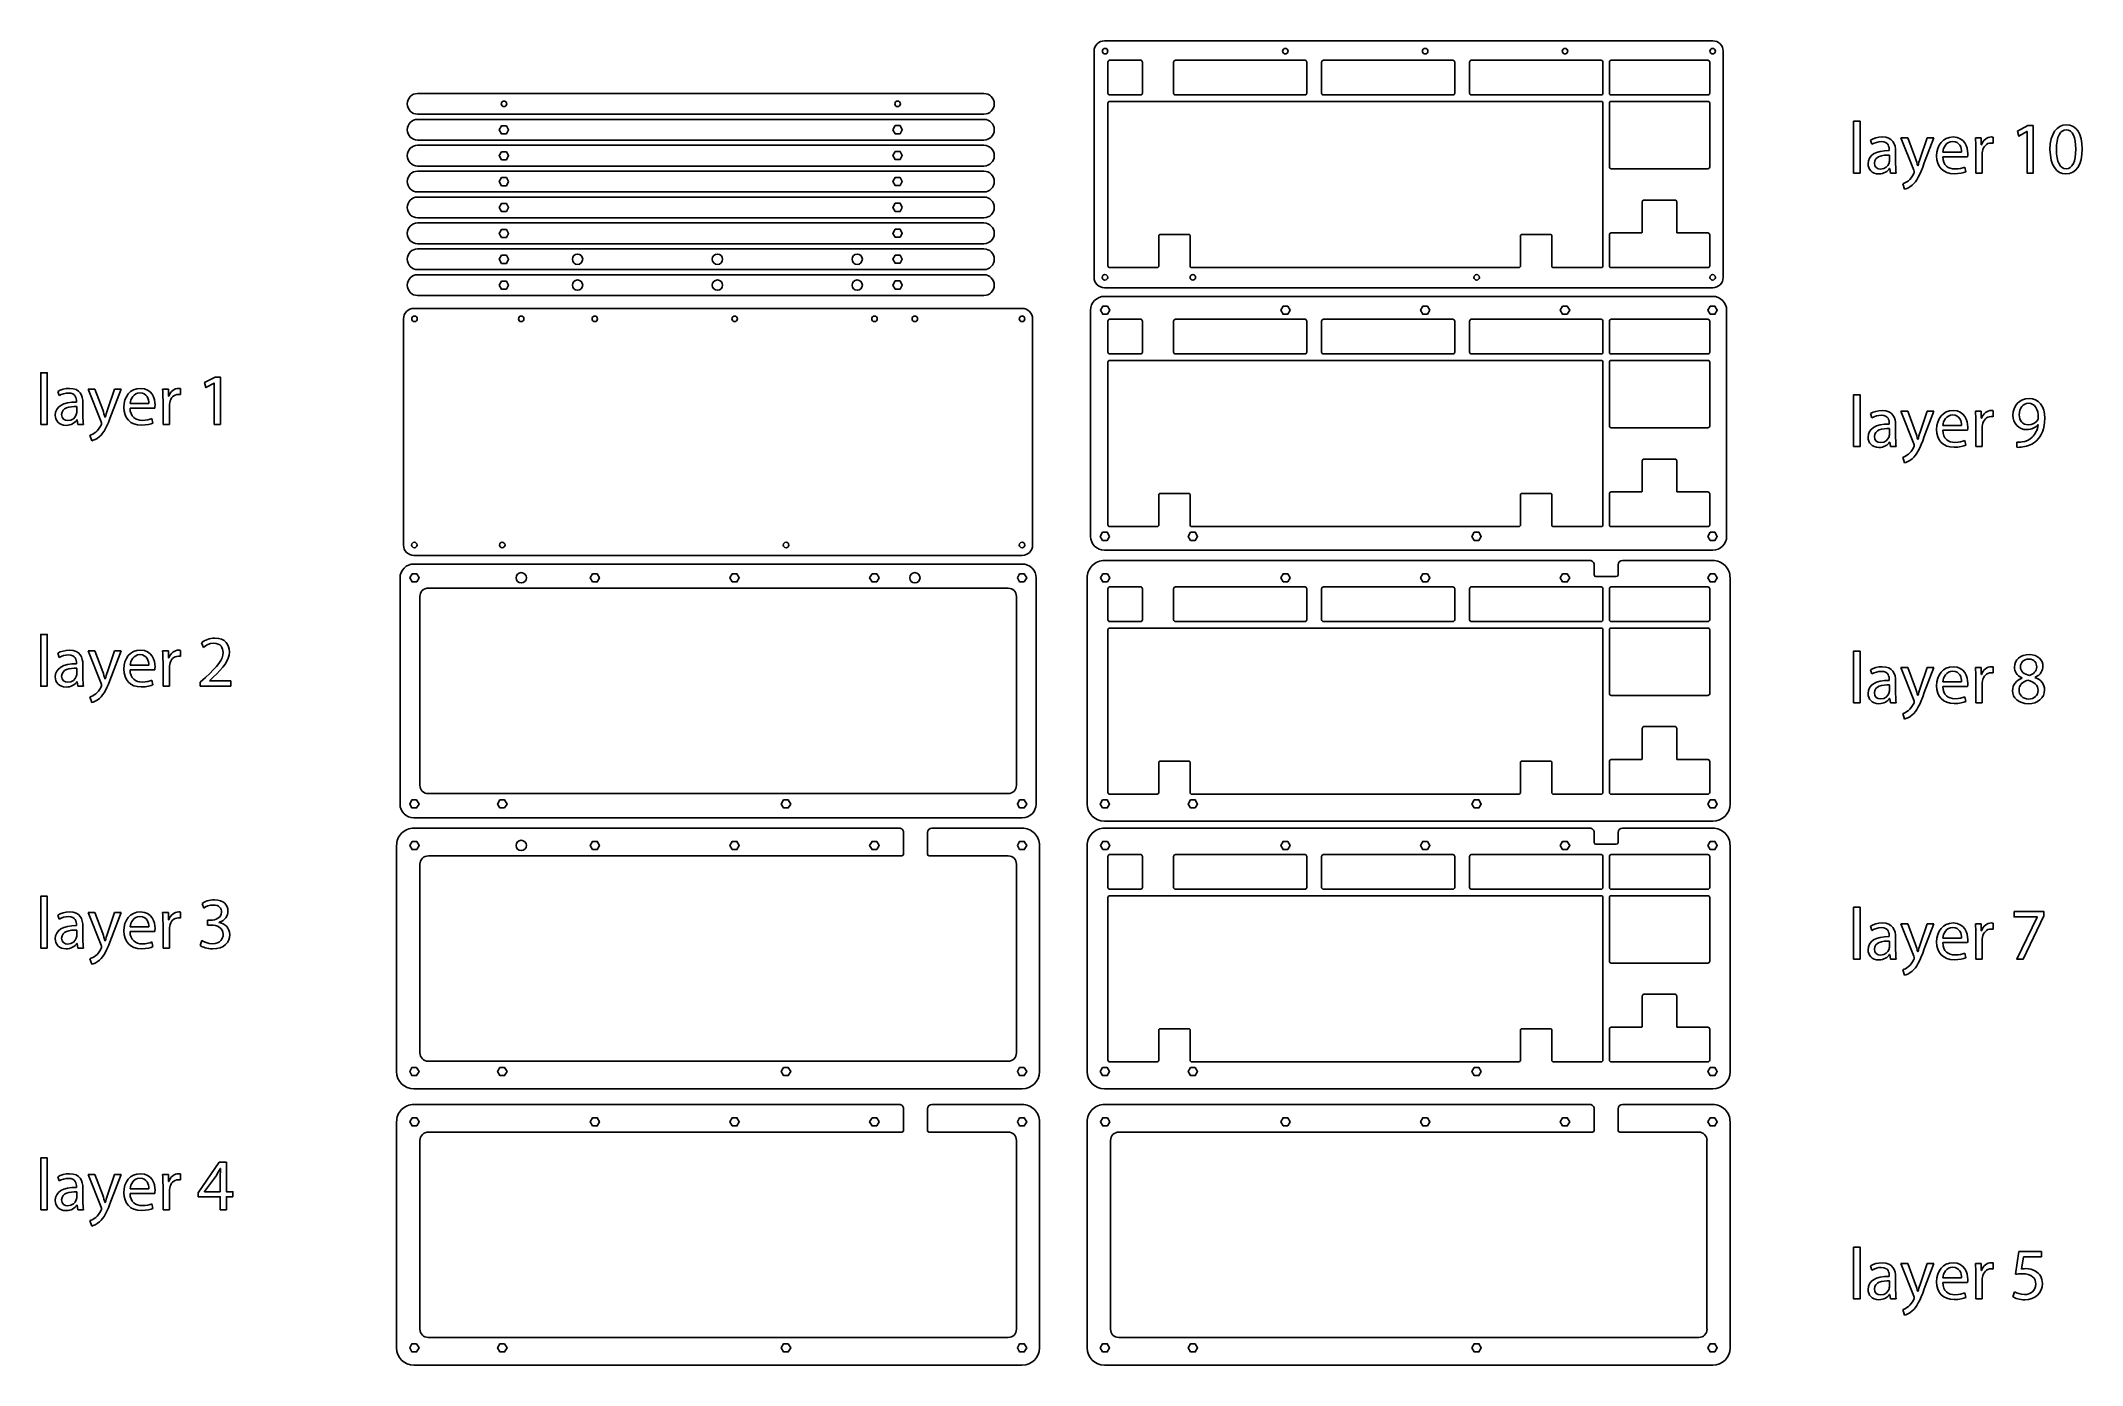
# Model space of a CAD drawing. Header units: millimetres. Extents: x -192 to 990, y 10 to 776.
import ezdxf

# ---------------------------------------------------------------- set-up
doc = ezdxf.new("R2010")
doc.units = ezdxf.units.MM
doc.layers.get('0').update_dxf_attribs({"linetype": 'CONTINUOUS'})

msp = doc.modelspace()

# ---------------------------------------------------------------- linework, layer by layer
for p, q in [((417.8, 770.5), (417.8, 639.5)), ((776.2, 776.5), (423.8, 776.5)), ((782.2, 639.5), (782.2, 770.5)), ((868.4, 716.6), (867.6, 719)), ((878.4, 712.9), (878.4, 713.3)), ((878.5, 706.8), (878.5, 710.3)), ((882.1, 712.4), (882.1, 704.8)), ((885.1, 720.4), (889.1, 720.4)), ((892.7, 701.5), (885.1, 720.4)), ((889.1, 720.4), (893.6, 708.3)), ((896.3, 708.3), (900.4, 720.4)), ((904.3, 720.4), (898.7, 705.8)), ((900.4, 720.4), (904.3, 720.4)), ((909.4, 712.1), (920.3, 712.1)), ((928.3, 720.4), (931.6, 720.4)), ((928.5, 699.9), (928.5, 714)), ((931.6, 720.4), (931.7, 716.3)), ((931.7, 716.3), (931.9, 716.3)), ((932.2, 710.8), (932.2, 699.9)), ((938.6, 720.7), (938.6, 717.2)), ((878.8, 702.5), (878.6, 702.5)), ((879.1, 699.9), (878.8, 702.5)), ((882.4, 699.9), (879.1, 699.9)), ((894.9, 704.1), (895, 704.1)), ((923.8, 709.4), (909.4, 709.4)), ((922.1, 703.4), (922.7, 700.7)), ((932.2, 699.9), (928.5, 699.9)), ((887.2, 690.5), (886.2, 693.7)), ((354, 656), (26, 656)), ((26, 644), (354, 644)), ((354, 641), (26, 641)), ((26, 629), (354, 629)), ((423.8, 633.5), (776.2, 633.5)), ((776.2, 628.5), (423.8, 628.5)), ((17.8, 615.5), (17.8, 484.5)), ((376.2, 621.5), (23.8, 621.5)), ((382.2, 484.5), (382.2, 615.5)), ((415.8, 620.5), (415.8, 489.5)), ((784.2, 489.5), (784.2, 620.5)), ((-181.6, 571), (-182.4, 573.4)), ((-171.6, 567.3), (-171.6, 567.7)), ((-164.9, 574.8), (-160.9, 574.8)), ((-157.3, 555.9), (-164.9, 574.8)), ((-160.9, 574.8), (-156.4, 562.7)), ((-153.7, 562.7), (-149.6, 574.8)), ((-145.7, 574.8), (-151.3, 560.2)), ((-149.6, 574.8), (-145.7, 574.8)), ((-121.7, 574.8), (-118.4, 574.8)), ((-121.5, 554.3), (-121.5, 568.4)), ((-118.4, 574.8), (-118.3, 570.7)), ((-118.3, 570.7), (-118.1, 570.7)), ((-111.4, 575.1), (-111.4, 571.6)), ((-171.5, 561.2), (-171.5, 564.7)), ((-171.2, 556.9), (-171.4, 556.9)), ((-170.9, 554.3), (-171.2, 556.9)), ((-167.9, 566.8), (-167.9, 559.2)), ((-155.1, 558.5), (-155, 558.5)), ((-140.6, 566.5), (-129.7, 566.5)), ((-126.2, 563.8), (-140.6, 563.8)), ((-127.9, 557.8), (-127.3, 555.1)), ((-117.8, 565.2), (-117.8, 554.3)), ((868.4, 558.2), (867.6, 560.6)), ((885.1, 562), (889.1, 562)), ((892.7, 543.1), (885.1, 562)), ((889.1, 562), (893.6, 549.9)), ((896.3, 549.9), (900.4, 562)), ((904.3, 562), (898.7, 547.4)), ((900.4, 562), (904.3, 562)), ((928.3, 562), (931.6, 562)), ((931.6, 562), (931.7, 557.9)), ((931.7, 557.9), (931.9, 557.9)), ((938.6, 562.3), (938.6, 558.8)), ((-167.6, 554.3), (-170.9, 554.3)), ((-162.8, 544.9), (-163.8, 548.1)), ((-117.8, 554.3), (-121.5, 554.3)), ((878.4, 554.5), (878.4, 554.9)), ((878.5, 548.4), (878.5, 551.9)), ((878.8, 544.1), (878.6, 544.1)), ((879.1, 541.5), (878.8, 544.1)), ((882.1, 554), (882.1, 546.4)), ((894.9, 545.7), (895, 545.7)), ((909.4, 553.7), (920.3, 553.7)), ((923.8, 551), (909.4, 551)), ((922.1, 545), (922.7, 542.3)), ((928.5, 541.5), (928.5, 555.6)), ((932.2, 552.4), (932.2, 541.5)), ((952.3, 541.1), (952.3, 544.1)), ((964.7, 554.2), (964.6, 554.2)), ((882.4, 541.5), (879.1, 541.5)), ((887.2, 532.1), (886.2, 535.3)), ((932.2, 541.5), (928.5, 541.5)), ((23.8, 478.5), (376.2, 478.5)), ((376.2, 473.5), (23.8, 473.5)), ((423.8, 481.5), (776.2, 481.5)), ((705, 475.5), (423.8, 475.5)), ((707.5, 467.2), (707.5, 473)), ((721.3, 473), (721.3, 467.2)), ((776.2, 475.5), (723.8, 475.5)), ((15.8, 465.5), (15.8, 334.5)), ((384.2, 334.5), (384.2, 465.5)), ((413.8, 465.5), (413.8, 334.5)), ((720.3, 466.2), (708.5, 466.2)), ((786.2, 334.5), (786.2, 465.5)), ((-98, 425.2), (-99.2, 427.9)), ((-181.6, 419.4), (-182.4, 421.8)), ((-171.6, 415.7), (-171.6, 416.1)), ((-167.9, 415.2), (-167.9, 407.6)), ((-164.9, 423.2), (-160.9, 423.2)), ((-157.3, 404.3), (-164.9, 423.2)), ((-160.9, 423.2), (-156.4, 411.1)), ((-153.7, 411.1), (-149.6, 423.2)), ((-145.7, 423.2), (-151.3, 408.6)), ((-149.6, 423.2), (-145.7, 423.2)), ((-140.6, 414.9), (-129.7, 414.9)), ((-121.7, 423.2), (-118.4, 423.2)), ((-121.5, 402.7), (-121.5, 416.8)), ((-118.4, 423.2), (-118.3, 419.1)), ((-118.3, 419.1), (-118.1, 419.1)), ((-111.4, 423.5), (-111.4, 420)), ((938.6, 413.9), (938.6, 410.4)), ((-171.5, 409.6), (-171.5, 413.1)), ((-171.2, 405.3), (-171.4, 405.3)), ((-170.9, 402.7), (-171.2, 405.3)), ((-167.6, 402.7), (-170.9, 402.7)), ((-155.1, 406.9), (-155, 406.9)), ((-126.2, 412.2), (-140.6, 412.2)), ((-127.9, 406.2), (-127.3, 403.5)), ((-117.8, 402.7), (-121.5, 402.7)), ((-117.8, 413.6), (-117.8, 402.7)), ((-99.9, 405), (-96.9, 407.8)), ((-99.9, 402.7), (-99.9, 405)), ((-82.3, 402.7), (-99.9, 402.7)), ((-92.4, 407.9), (-94.6, 405.9)), ((-94.6, 405.9), (-94.6, 405.8)), ((-94.6, 405.8), (-82.3, 405.8)), ((-82.3, 405.8), (-82.3, 402.7)), ((868.4, 409.8), (867.6, 412.2)), ((878.4, 406.1), (878.4, 406.5)), ((878.5, 400), (878.5, 403.5)), ((882.1, 405.6), (882.1, 398)), ((885.1, 413.6), (889.1, 413.6)), ((892.7, 394.7), (885.1, 413.6)), ((889.1, 413.6), (893.6, 401.5)), ((896.3, 401.5), (900.4, 413.6)), ((904.3, 413.6), (898.7, 399)), ((900.4, 413.6), (904.3, 413.6)), ((909.4, 405.3), (920.3, 405.3)), ((923.8, 402.6), (909.4, 402.6)), ((928.3, 413.6), (931.6, 413.6)), ((928.5, 393.1), (928.5, 407.2)), ((931.6, 413.6), (931.7, 409.5)), ((931.7, 409.5), (931.9, 409.5)), ((932.2, 404), (932.2, 393.1)), ((955.3, 407.4), (955.2, 407.5)), ((962.8, 407.8), (962.8, 407.7)), ((-162.8, 393.3), (-163.8, 396.5)), ((878.8, 395.7), (878.6, 395.7)), ((879.1, 393.1), (878.8, 395.7)), ((882.4, 393.1), (879.1, 393.1)), ((894.9, 397.3), (895, 397.3)), ((922.1, 396.6), (922.7, 393.9)), ((932.2, 393.1), (928.5, 393.1)), ((887.2, 383.7), (886.2, 386.9)), ((23.8, 326.5), (376.2, 326.5)), ((305, 320.5), (23.8, 320.5)), ((376.2, 320.5), (323.8, 320.5)), ((423.8, 324.5), (776.2, 324.5)), ((705, 320.5), (423.8, 320.5)), ((776.2, 320.5), (723.8, 320.5)), ((13.8, 310.5), (13.8, 179.5)), ((307.5, 305.5), (307.5, 318)), ((321.3, 318), (321.3, 305.5)), ((386.2, 179.5), (386.2, 310.5)), ((413.8, 310.5), (413.8, 179.5)), ((707.5, 312.2), (707.5, 318)), ((720.3, 311.2), (708.5, 311.2)), ((721.3, 318), (721.3, 312.2)), ((786.2, 179.5), (786.2, 310.5)), ((27.3, 190.3), (27.3, 299.6)), ((306.5, 304.5), (32.2, 304.5)), ((322.3, 304.5), (324, 304.5)), ((324, 304.5), (368.1, 304.5)), ((372.8, 299.7), (372.8, 190.3)), ((-97.9, 274.2), (-98.9, 276.9)), ((-181.6, 267.8), (-182.4, 270.2)), ((-171.6, 264.1), (-171.6, 264.5)), ((-171.5, 258), (-171.5, 261.5)), ((-167.9, 263.6), (-167.9, 256)), ((-157.3, 252.7), (-164.9, 271.6)), ((-164.9, 271.6), (-160.9, 271.6)), ((-160.9, 271.6), (-156.4, 259.5)), ((-153.7, 259.5), (-149.6, 271.6)), ((-145.7, 271.6), (-151.3, 257)), ((-149.6, 271.6), (-145.7, 271.6)), ((-140.6, 263.3), (-129.7, 263.3)), ((-126.2, 260.6), (-140.6, 260.6)), ((-121.7, 271.6), (-118.4, 271.6)), ((-121.5, 251.1), (-121.5, 265.2)), ((-118.4, 271.6), (-118.3, 267.5)), ((-118.3, 267.5), (-118.1, 267.5)), ((-117.8, 262), (-117.8, 251.1)), ((-111.4, 271.9), (-111.4, 268.4)), ((-95.8, 264.4), (-95.8, 267.2)), ((-95.8, 267.2), (-93.8, 267.2)), ((-93.8, 264.4), (-95.8, 264.4)), ((-88.9, 266), (-88.9, 265.9)), ((868.4, 261.3), (867.6, 263.8)), ((885.1, 265.2), (889.1, 265.2)), ((892.7, 246.3), (885.1, 265.2)), ((889.1, 265.2), (893.6, 253.1)), ((896.3, 253.1), (900.4, 265.2)), ((904.3, 265.2), (898.7, 250.6)), ((900.4, 265.2), (904.3, 265.2)), ((928.3, 265.2), (931.6, 265.2)), ((931.6, 265.2), (931.7, 261.1)), ((931.7, 261.1), (931.9, 261.1)), ((938.6, 265.5), (938.6, 262)), ((-171.2, 253.7), (-171.4, 253.7)), ((-170.9, 251.1), (-171.2, 253.7)), ((-167.6, 251.1), (-170.9, 251.1)), ((-155.1, 255.3), (-155, 255.3)), ((-127.9, 254.6), (-127.3, 251.9)), ((-117.8, 251.1), (-121.5, 251.1)), ((-100, 252.5), (-99, 255.4)), ((878.4, 257.7), (878.4, 258.1)), ((878.5, 251.6), (878.5, 255.1)), ((882.1, 257.2), (882.1, 249.6)), ((894.9, 248.9), (895, 248.9)), ((909.4, 256.9), (920.3, 256.9)), ((923.8, 254.2), (909.4, 254.2)), ((928.5, 244.7), (928.5, 258.8)), ((932.2, 255.6), (932.2, 244.7)), ((-162.8, 241.7), (-163.8, 244.9)), ((878.8, 247.3), (878.6, 247.3)), ((879.1, 244.7), (878.8, 247.3)), ((882.4, 244.7), (879.1, 244.7)), ((887.2, 235.3), (886.2, 238.5)), ((922.1, 248.2), (922.7, 245.5)), ((932.2, 244.7), (928.5, 244.7)), ((76.6, 185.5), (32.1, 185.5)), ((339, 185.5), (76.6, 185.5)), ((368.1, 185.5), (339, 185.5)), ((23.8, 169.5), (376.2, 169.5)), ((423.8, 169.5), (776.2, 169.5)), ((305, 160.5), (23.8, 160.5)), ((307.5, 145.5), (307.5, 158)), ((321.3, 158), (321.3, 145.5)), ((376.2, 160.5), (323.8, 160.5)), ((705, 160.5), (423.8, 160.5)), ((707.5, 145.5), (707.5, 158)), ((721.3, 158), (721.3, 145.5)), ((776.2, 160.5), (723.8, 160.5)), ((13.8, 150.5), (13.8, 19.5)), ((32.2, 144.5), (44.5, 144.5)), ((44.5, 144.5), (306.5, 144.5)), ((322.3, 144.5), (358.1, 144.5)), ((358.1, 144.5), (368.1, 144.5)), ((386.2, 19.5), (386.2, 150.5)), ((413.8, 150.5), (413.8, 19.5)), ((432.2, 144.5), (444.5, 144.5)), ((444.5, 144.5), (706.5, 144.5)), ((722.3, 144.5), (758.1, 144.5)), ((758.1, 144.5), (768.1, 144.5)), ((786.2, 19.5), (786.2, 150.5)), ((27.3, 30.3), (27.3, 139.6)), ((372.8, 139.7), (372.8, 30.3)), ((427.3, 30.3), (427.3, 139.6)), ((772.8, 139.7), (772.8, 30.3)), ((-181.6, 116.2), (-182.4, 118.6)), ((-164.9, 120), (-160.9, 120)), ((-157.3, 101.1), (-164.9, 120)), ((-160.9, 120), (-156.4, 107.9)), ((-153.7, 107.9), (-149.6, 120)), ((-145.7, 120), (-151.3, 105.4)), ((-149.6, 120), (-145.7, 120)), ((-121.7, 120), (-118.4, 120)), ((-118.4, 120), (-118.3, 115.9)), ((-111.4, 120.3), (-111.4, 116.8)), ((-90.6, 119.3), (-97.4, 110)), ((-88.2, 123.4), (-88.3, 123.4)), ((-88.3, 109.9), (-88.3, 119.1)), ((-171.6, 112.5), (-171.6, 112.9)), ((-171.5, 106.4), (-171.5, 109.9)), ((-167.9, 112), (-167.9, 104.4)), ((-140.6, 111.7), (-129.7, 111.7)), ((-126.2, 109), (-140.6, 109)), ((-121.5, 99.5), (-121.5, 113.6)), ((-118.3, 115.9), (-118.1, 115.9)), ((-117.8, 110.4), (-117.8, 99.5)), ((-97.4, 110), (-97.4, 109.9)), ((-97.4, 109.9), (-88.3, 109.9)), ((-171.2, 102.1), (-171.4, 102.1)), ((-170.9, 99.5), (-171.2, 102.1)), ((-167.6, 99.5), (-170.9, 99.5)), ((-155.1, 103.7), (-155, 103.7)), ((-127.9, 103), (-127.3, 100.3)), ((-117.8, 99.5), (-121.5, 99.5)), ((-162.8, 90.1), (-163.8, 93.3)), ((951.6, 62.2), (953.4, 75.4)), ((953.4, 75.4), (966.6, 75.4)), ((956.1, 72.2), (955, 65.2)), ((966.6, 72.2), (956.1, 72.2)), ((966.6, 75.4), (966.6, 72.2)), ((868.4, 64.5), (867.6, 67)), ((878.4, 60.9), (878.4, 61.3)), ((882.1, 60.4), (882.1, 52.8)), ((892.7, 49.5), (885.1, 68.4)), ((885.1, 68.4), (889.1, 68.4)), ((889.1, 68.4), (893.6, 56.3)), ((896.3, 56.3), (900.4, 68.4)), ((904.3, 68.4), (898.7, 53.8)), ((900.4, 68.4), (904.3, 68.4)), ((909.4, 60.1), (920.3, 60.1)), ((928.3, 68.4), (931.6, 68.4)), ((928.5, 47.9), (928.5, 62)), ((931.6, 68.4), (931.7, 64.3)), ((931.7, 64.3), (931.9, 64.3)), ((938.6, 68.7), (938.6, 65.2)), ((878.5, 54.8), (878.5, 58.3)), ((878.8, 50.5), (878.6, 50.5)), ((879.1, 47.9), (878.8, 50.5)), ((882.4, 47.9), (879.1, 47.9)), ((894.9, 52.1), (895, 52.1)), ((923.8, 57.4), (909.4, 57.4)), ((922.1, 51.4), (922.7, 48.7)), ((932.2, 47.9), (928.5, 47.9)), ((932.2, 58.8), (932.2, 47.9)), ((950, 49.1), (951, 51.9)), ((887.2, 38.5), (886.2, 41.7)), ((76.6, 25.5), (32.1, 25.5)), ((339, 25.5), (76.6, 25.5)), ((368.1, 25.5), (339, 25.5)), ((476.6, 25.5), (432.1, 25.5)), ((739, 25.5), (476.6, 25.5)), ((768.1, 25.5), (739, 25.5)), ((23.8, 9.5), (376.2, 9.5)), ((423.8, 9.5), (776.2, 9.5))]:
    msp.add_line(p, q)
for points in [[(426.8, 745.2, -0.414214), (425.8, 746.2), (425.8, 764.2, -0.414214), (426.8, 765.2), (444.8, 765.2, -0.414214), (445.8, 764.2), (445.8, 746.2, -0.414214), (444.8, 745.2)], [(464.9, 745.2, -0.414214), (463.9, 746.2), (463.9, 764.2, -0.414214), (464.9, 765.2), (540, 765.2, -0.414214), (541, 764.2), (541, 746.2, -0.414214), (540, 745.2)], [(550.6, 745.2, -0.414214), (549.6, 746.2), (549.6, 764.2, -0.414214), (550.6, 765.2), (625.7, 765.2, -0.414214), (626.7, 764.2), (626.7, 746.2, -0.414214), (625.7, 745.2)], [(636.3, 745.2, -0.414214), (635.3, 746.2), (635.3, 764.2, -0.414214), (636.3, 765.2), (711.5, 765.2, -0.414214), (712.5, 764.2), (712.5, 746.2, -0.414214), (711.5, 745.2)], [(773.4, 765.2, -0.414214), (774.4, 764.2), (774.4, 746.2, -0.414214), (773.4, 745.2), (717.3, 745.2, -0.414214), (716.3, 746.2), (716.3, 764.2, -0.414214), (717.3, 765.2)], [(354, 734), (26, 734, -1), (26, 746), (354, 746, -1)], [(683.9, 645.2), (711.5, 645.2, 0.414214), (712.5, 646.2), (712.5, 740.4, 0.414214), (711.5, 741.4), (426.8, 741.4, 0.414214), (425.8, 740.4), (425.8, 646.2, 0.414214), (426.8, 645.2), (454.3, 645.2, 0.414214), (455.3, 646.2), (455.3, 663.8, -0.414214), (455.8, 664.3), (472.9, 664.3, -0.414214), (473.4, 663.8), (473.4, 646.2, 0.414214), (474.4, 645.2), (663.8, 645.2, 0.414214), (664.8, 646.2), (664.8, 663.8, -0.414214), (665.3, 664.3), (682.4, 664.3, -0.414214), (682.9, 663.8), (682.9, 646.2, 0.414214)], [(773.4, 741.4), (717.3, 741.4, 0.414214), (716.3, 740.4), (716.3, 703.4, 0.414214), (717.3, 702.4), (773.4, 702.4, 0.414214), (774.4, 703.4), (774.4, 740.4, 0.414214)], [(354, 719), (26, 719, -1), (26, 731), (354, 731, -1)], [(354, 716, -1), (354, 704), (26, 704, -1), (26, 716)], [(354, 701, -1), (354, 689), (26, 689, -1), (26, 701)], [(354, 686, -1), (354, 674), (26, 674, -1), (26, 686)], [(754.3, 684.3), (736.3, 684.3, 0.414214), (735.3, 683.3), (735.3, 665.7, -0.414214), (734.8, 665.2), (717.3, 665.2, 0.414214), (716.3, 664.2), (716.3, 646.2, 0.414214), (717.3, 645.2), (773.4, 645.2, 0.414214), (774.4, 646.2), (774.4, 664.2, 0.414214), (773.4, 665.2), (755.8, 665.2, -0.414214), (755.3, 665.7), (755.3, 683.3, 0.414214)], [(354, 659), (26, 659, -1), (26, 671), (354, 671, -1)], [(444.8, 615.2, -0.414214), (445.8, 614.2), (445.8, 596.2, -0.414214), (444.8, 595.2), (426.8, 595.2, -0.414214), (425.8, 596.2), (425.8, 614.2, -0.414214), (426.8, 615.2)], [(540, 615.2, -0.414214), (541, 614.2), (541, 596.2, -0.414214), (540, 595.2), (464.9, 595.2, -0.414214), (463.9, 596.2), (463.9, 614.2, -0.414214), (464.9, 615.2)], [(625.7, 615.2, -0.414214), (626.7, 614.2), (626.7, 596.2, -0.414214), (625.7, 595.2), (550.6, 595.2, -0.414214), (549.6, 596.2), (549.6, 614.2, -0.414214), (550.6, 615.2)], [(711.5, 615.2, -0.414214), (712.5, 614.2), (712.5, 596.2, -0.414214), (711.5, 595.2), (636.3, 595.2, -0.414214), (635.3, 596.2), (635.3, 614.2, -0.414214), (636.3, 615.2)], [(716.3, 614.2), (716.3, 596.2, 0.414214), (717.3, 595.2), (773.4, 595.2, 0.414214), (774.4, 596.2), (774.4, 614.2, 0.414214), (773.4, 615.2), (717.3, 615.2, 0.414214)], [(682.4, 514.3, -0.414214), (682.9, 513.8), (682.9, 496.2, 0.414214), (683.9, 495.2), (711.5, 495.2, 0.414214), (712.5, 496.2), (712.5, 590.4, 0.414214), (711.5, 591.4), (426.8, 591.4, 0.414214), (425.8, 590.4), (425.8, 496.2, 0.414214), (426.8, 495.2), (454.3, 495.2, 0.414214), (455.3, 496.2), (455.3, 513.8, -0.414214), (455.8, 514.3), (472.9, 514.3, -0.414214), (473.4, 513.8), (473.4, 496.2, 0.414214), (474.4, 495.2), (663.8, 495.2, 0.414214), (664.8, 496.2), (664.8, 513.8, -0.414214), (665.3, 514.3)], [(716.3, 590.4), (716.3, 553.4, 0.414214), (717.3, 552.4), (773.4, 552.4, 0.414214), (774.4, 553.4), (774.4, 590.4, 0.414214), (773.4, 591.4), (717.3, 591.4, 0.414214)], [(754.3, 534.3, -0.414214), (755.3, 533.3), (755.3, 515.7, 0.414214), (755.8, 515.2), (773.4, 515.2, -0.414214), (774.4, 514.2), (774.4, 496.2, -0.414214), (773.4, 495.2), (717.3, 495.2, -0.414214), (716.3, 496.2), (716.3, 514.2, -0.414214), (717.3, 515.2), (734.8, 515.2, 0.414214), (735.3, 515.7), (735.3, 533.3, -0.414214), (736.3, 534.3)], [(368.1, 459.5), (32.2, 459.5, 0.426101), (27.3, 454.6), (27.3, 345.3, 0.414214), (32.1, 340.5), (76.6, 340.5), (339, 340.5), (368.1, 340.5, 0.414214), (372.8, 345.3), (372.8, 454.7, 0.414233)], [(444.8, 460.2, -0.414214), (445.8, 459.2), (445.8, 441.2, -0.414214), (444.8, 440.2), (426.8, 440.2, -0.414214), (425.8, 441.2), (425.8, 459.2, -0.414214), (426.8, 460.2)], [(540, 460.2, -0.414214), (541, 459.2), (541, 441.2, -0.414214), (540, 440.2), (464.9, 440.2, -0.414214), (463.9, 441.2), (463.9, 459.2, -0.414214), (464.9, 460.2)], [(625.7, 460.2, -0.414214), (626.7, 459.2), (626.7, 441.2, -0.414214), (625.7, 440.2), (550.6, 440.2, -0.414214), (549.6, 441.2), (549.6, 459.2, -0.414214), (550.6, 460.2)], [(711.5, 460.2, -0.414214), (712.5, 459.2), (712.5, 441.2, -0.414214), (711.5, 440.2), (636.3, 440.2, -0.414214), (635.3, 441.2), (635.3, 459.2, -0.414214), (636.3, 460.2)], [(773.4, 460.2), (717.3, 460.2, 0.414214), (716.3, 459.2), (716.3, 441.2, 0.414214), (717.3, 440.2), (773.4, 440.2, 0.414214), (774.4, 441.2), (774.4, 459.2, 0.414214)], [(712.5, 341.2), (712.5, 435.4, 0.414214), (711.5, 436.4), (426.8, 436.4, 0.414214), (425.8, 435.4), (425.8, 341.2, 0.414214), (426.8, 340.2), (454.3, 340.2, 0.414214), (455.3, 341.2), (455.3, 358.8, -0.414214), (455.8, 359.3), (472.9, 359.3, -0.414214), (473.4, 358.8), (473.4, 341.2, 0.414214), (474.4, 340.2), (663.8, 340.2, 0.414214), (664.8, 341.2), (664.8, 358.8, -0.414214), (665.3, 359.3), (682.4, 359.3, -0.414214), (682.9, 358.8), (682.9, 341.2, 0.414214), (683.9, 340.2), (711.5, 340.2, 0.414214)], [(716.3, 435.4), (716.3, 398.4, 0.414214), (717.3, 397.4), (773.4, 397.4, 0.414214), (774.4, 398.4), (774.4, 435.4, 0.414214), (773.4, 436.4), (717.3, 436.4, 0.414214)], [(734.8, 360.2), (717.3, 360.2, 0.414214), (716.3, 359.2), (716.3, 341.2, 0.414214), (717.3, 340.2), (773.4, 340.2, 0.414214), (774.4, 341.2), (774.4, 359.2, 0.414214), (773.4, 360.2), (755.8, 360.2, -0.414214), (755.3, 360.7), (755.3, 378.3, 0.414214), (754.3, 379.3), (736.3, 379.3, 0.414214), (735.3, 378.3), (735.3, 360.7, -0.414214)], [(426.8, 285.2, -0.414214), (425.8, 286.2), (425.8, 304.2, -0.414214), (426.8, 305.2), (444.8, 305.2, -0.414214), (445.8, 304.2), (445.8, 286.2, -0.414214), (444.8, 285.2)], [(464.9, 285.2, -0.414214), (463.9, 286.2), (463.9, 304.2, -0.414214), (464.9, 305.2), (540, 305.2, -0.414214), (541, 304.2), (541, 286.2, -0.414214), (540, 285.2)], [(550.6, 285.2, -0.414214), (549.6, 286.2), (549.6, 304.2, -0.414214), (550.6, 305.2), (625.7, 305.2, -0.414214), (626.7, 304.2), (626.7, 286.2, -0.414214), (625.7, 285.2)], [(636.3, 285.2, -0.414214), (635.3, 286.2), (635.3, 304.2, -0.414214), (636.3, 305.2), (711.5, 305.2, -0.414214), (712.5, 304.2), (712.5, 286.2, -0.414214), (711.5, 285.2)], [(773.4, 305.2), (717.3, 305.2, 0.414214), (716.3, 304.2), (716.3, 286.2, 0.414214), (717.3, 285.2), (773.4, 285.2, 0.414214), (774.4, 286.2), (774.4, 304.2, 0.414214)], [(712.5, 186.2), (712.5, 280.4, 0.414214), (711.5, 281.4), (426.8, 281.4, 0.414214), (425.8, 280.4), (425.8, 186.2, 0.414214), (426.8, 185.2), (454.3, 185.2, 0.414214), (455.3, 186.2), (455.3, 203.8, -0.414214), (455.8, 204.3), (472.9, 204.3, -0.414214), (473.4, 203.8), (473.4, 186.2, 0.414214), (474.4, 185.2), (663.8, 185.2, 0.414214), (664.8, 186.2), (664.8, 203.8, -0.414214), (665.3, 204.3), (682.4, 204.3, -0.414214), (682.9, 203.8), (682.9, 186.2, 0.414214), (683.9, 185.2), (711.5, 185.2, 0.414214)], [(773.4, 281.4), (717.3, 281.4, 0.414214), (716.3, 280.4), (716.3, 243.4, 0.414214), (717.3, 242.4), (773.4, 242.4, 0.414214), (774.4, 243.4), (774.4, 280.4, 0.414214)], [(717.3, 185.2), (773.4, 185.2, 0.414214), (774.4, 186.2), (774.4, 204.2, 0.414214), (773.4, 205.2), (755.8, 205.2, -0.414214), (755.3, 205.7), (755.3, 223.3, 0.414214), (754.3, 224.3), (736.3, 224.3, 0.414214), (735.3, 223.3), (735.3, 205.7, -0.414214), (734.8, 205.2), (717.3, 205.2, 0.414214), (716.3, 204.2), (716.3, 186.2, 0.414214)]]:
    msp.add_lwpolyline(points, format="xyb", close=True)
for points in [[(77.4, 722.6), (78.7, 725), (77.4, 727.3), (74.6, 727.3), (73.3, 725), (74.6, 722.6)], [(301.3, 725), (302.6, 722.7), (305.4, 722.7), (306.7, 725), (305.4, 727.4), (302.6, 727.4)], [(857.7, 729.9), (857.7, 699.9), (861.5, 699.9), (861.5, 729.9)], [(961.8, 727.4), (958.7, 727.4), (952.6, 724.2), (953.4, 721.3), (958.1, 723.9), (958.2, 723.9), (958.2, 699.9), (961.8, 699.9)], [(74.6, 712.3), (73.3, 710), (74.6, 707.6), (77.4, 707.6), (78.7, 710), (77.4, 712.3)], [(302.6, 712.4), (301.3, 710), (302.6, 707.7), (305.4, 707.7), (306.7, 710), (305.4, 712.4)], [(78.7, 695), (77.4, 697.3), (74.6, 697.3), (73.3, 695), (74.6, 692.6), (77.4, 692.6)], [(305.4, 697.4), (302.6, 697.4), (301.3, 695), (302.6, 692.7), (305.4, 692.7), (306.7, 695)], [(73.3, 680), (74.6, 677.6), (77.4, 677.6), (78.7, 680), (77.4, 682.3), (74.6, 682.3)], [(306.7, 680), (305.4, 682.4), (302.6, 682.4), (301.3, 680), (302.6, 677.7), (305.4, 677.7)], [(74.6, 662.6), (77.4, 662.6), (78.7, 665), (77.4, 667.3), (74.6, 667.3), (73.3, 665)], [(302.6, 667.4), (301.3, 665), (302.6, 662.7), (305.4, 662.7), (306.7, 665), (305.4, 667.4)], [(74.6, 652.3), (73.3, 650), (74.6, 647.6), (77.4, 647.6), (78.7, 650), (77.4, 652.3)], [(302.6, 652.4), (301.3, 650), (302.6, 647.7), (305.4, 647.7), (306.7, 650), (305.4, 652.4)], [(73.3, 635), (74.6, 632.6), (77.4, 632.6), (78.7, 635), (77.4, 637.3), (74.6, 637.3)], [(302.6, 632.7), (305.4, 632.7), (306.7, 635), (305.4, 637.4), (302.6, 637.4), (301.3, 635)], [(425.5, 618.1), (426.9, 620.5), (425.5, 622.8), (422.8, 622.8), (421.5, 620.5), (422.8, 618.1)], [(530, 618.1), (531.3, 620.5), (530, 622.8), (527.3, 622.8), (525.9, 620.5), (527.3, 618.1)], [(612.3, 620.5), (610.9, 622.8), (608.2, 622.8), (606.9, 620.5), (608.2, 618.1), (610.9, 618.1)], [(691.9, 618.1), (693.3, 620.5), (691.9, 622.8), (689.2, 622.8), (687.8, 620.5), (689.2, 618.1)], [(774.7, 618.1), (777.4, 618.1), (778.8, 620.5), (777.4, 622.8), (774.7, 622.8), (773.4, 620.5)], [(-192.3, 554.3), (-188.5, 554.3), (-188.5, 584.3), (-192.3, 584.3)], [(-91.3, 581.8), (-97.4, 578.6), (-96.6, 575.7), (-91.9, 578.3), (-91.8, 578.3), (-91.8, 554.3), (-88.2, 554.3), (-88.2, 581.8)], [(857.7, 541.5), (861.5, 541.5), (861.5, 571.5), (857.7, 571.5)], [(426.8, 489.5), (425.4, 491.9), (422.7, 491.9), (421.4, 489.5), (422.7, 487.2), (425.4, 487.2)], [(473.7, 487.2), (476.4, 487.2), (477.8, 489.5), (476.4, 491.9), (473.7, 491.9), (472.3, 489.5)], [(640.7, 487.2), (642.1, 489.5), (640.7, 491.9), (638, 491.9), (636.6, 489.5), (638, 487.2)], [(773.4, 489.5), (774.7, 487.2), (777.4, 487.2), (778.8, 489.5), (777.4, 491.9), (774.7, 491.9)], [(22.8, 467.8), (21.5, 465.5), (22.8, 463.1), (25.5, 463.1), (26.9, 465.5), (25.5, 467.8)], [(127.3, 463.1), (130, 463.1), (131.3, 465.5), (130, 467.8), (127.3, 467.8), (125.9, 465.5)], [(208.2, 463.1), (210.9, 463.1), (212.3, 465.5), (210.9, 467.8), (208.2, 467.8), (206.9, 465.5)], [(289.2, 467.8), (287.8, 465.5), (289.2, 463.1), (291.9, 463.1), (293.3, 465.5), (291.9, 467.8)], [(377.4, 463.1), (378.8, 465.5), (377.4, 467.8), (374.7, 467.8), (373.4, 465.5), (374.7, 463.1)], [(422.8, 467.8), (421.5, 465.5), (422.8, 463.1), (425.5, 463.1), (426.9, 465.5), (425.5, 467.8)], [(527.3, 463.1), (530, 463.1), (531.3, 465.5), (530, 467.8), (527.3, 467.8), (525.9, 465.5)], [(610.9, 467.8), (608.2, 467.8), (606.9, 465.5), (608.2, 463.1), (610.9, 463.1), (612.3, 465.5)], [(693.3, 465.5), (691.9, 467.8), (689.2, 467.8), (687.8, 465.5), (689.2, 463.1), (691.9, 463.1)], [(777.4, 467.8), (774.7, 467.8), (773.4, 465.5), (774.7, 463.1), (777.4, 463.1), (778.8, 465.5)], [(-188.5, 402.7), (-188.5, 432.7), (-192.3, 432.7), (-192.3, 402.7)], [(861.5, 423.1), (857.7, 423.1), (857.7, 393.1), (861.5, 393.1)], [(25.4, 336.9), (22.7, 336.9), (21.4, 334.5), (22.7, 332.2), (25.4, 332.2), (26.8, 334.5)], [(76.4, 332.2), (77.8, 334.5), (76.4, 336.9), (73.7, 336.9), (72.3, 334.5), (73.7, 332.2)], [(242.1, 334.5), (240.7, 336.9), (238, 336.9), (236.6, 334.5), (238, 332.2), (240.7, 332.2)], [(374.7, 332.2), (377.4, 332.2), (378.8, 334.5), (377.4, 336.9), (374.7, 336.9), (373.4, 334.5)], [(422.7, 332.2), (425.4, 332.2), (426.8, 334.5), (425.4, 336.9), (422.7, 336.9), (421.4, 334.5)], [(476.4, 332.2), (477.8, 334.5), (476.4, 336.9), (473.7, 336.9), (472.3, 334.5), (473.7, 332.2)], [(638, 336.9), (636.6, 334.5), (638, 332.2), (640.7, 332.2), (642.1, 334.5), (640.7, 336.9)], [(774.7, 336.9), (773.4, 334.5), (774.7, 332.2), (777.4, 332.2), (778.8, 334.5), (777.4, 336.9)], [(22.8, 312.8), (21.5, 310.5), (22.8, 308.1), (25.5, 308.1), (26.9, 310.5), (25.5, 312.8)], [(127.3, 308.1), (130, 308.1), (131.3, 310.5), (130, 312.8), (127.3, 312.8), (125.9, 310.5)], [(208.2, 308.1), (210.9, 308.1), (212.3, 310.5), (210.9, 312.8), (208.2, 312.8), (206.9, 310.5)], [(287.8, 310.5), (289.2, 308.1), (291.9, 308.1), (293.3, 310.5), (291.9, 312.8), (289.2, 312.8)], [(374.7, 308.1), (377.4, 308.1), (378.8, 310.5), (377.4, 312.8), (374.7, 312.8), (373.4, 310.5)], [(422.8, 308.1), (425.5, 308.1), (426.9, 310.5), (425.5, 312.8), (422.8, 312.8), (421.5, 310.5)], [(530, 312.8), (527.3, 312.8), (525.9, 310.5), (527.3, 308.1), (530, 308.1), (531.3, 310.5)], [(610.9, 308.1), (612.3, 310.5), (610.9, 312.8), (608.2, 312.8), (606.9, 310.5), (608.2, 308.1)], [(687.8, 310.5), (689.2, 308.1), (691.9, 308.1), (693.3, 310.5), (691.9, 312.8), (689.2, 312.8)], [(773.4, 310.5), (774.7, 308.1), (777.4, 308.1), (778.8, 310.5), (777.4, 312.8), (774.7, 312.8)], [(-188.5, 251.1), (-188.5, 281.1), (-192.3, 281.1), (-192.3, 251.1)], [(861.5, 244.7), (861.5, 274.7), (857.7, 274.7), (857.7, 244.7)], [(950.7, 272.2), (950.7, 269.1), (964.1, 269.1), (964.1, 269), (952.2, 244.7), (956, 244.7), (968, 269.7), (968, 272.2)], [(25.4, 181.9), (22.7, 181.9), (21.4, 179.5), (22.7, 177.2), (25.4, 177.2), (26.8, 179.5)], [(77.8, 179.5), (76.4, 181.9), (73.7, 181.9), (72.3, 179.5), (73.7, 177.2), (76.4, 177.2)], [(238, 181.9), (236.6, 179.5), (238, 177.2), (240.7, 177.2), (242.1, 179.5), (240.7, 181.9)], [(377.4, 181.9), (374.7, 181.9), (373.4, 179.5), (374.7, 177.2), (377.4, 177.2), (378.8, 179.5)], [(421.4, 179.5), (422.7, 177.2), (425.4, 177.2), (426.8, 179.5), (425.4, 181.9), (422.7, 181.9)], [(476.4, 181.9), (473.7, 181.9), (472.3, 179.5), (473.7, 177.2), (476.4, 177.2), (477.8, 179.5)], [(642.1, 179.5), (640.7, 181.9), (638, 181.9), (636.6, 179.5), (638, 177.2), (640.7, 177.2)], [(774.7, 181.9), (773.4, 179.5), (774.7, 177.2), (777.4, 177.2), (778.8, 179.5), (777.4, 181.9)], [(22.8, 152.8), (21.5, 150.5), (22.8, 148.1), (25.5, 148.1), (26.9, 150.5), (25.5, 152.8)], [(127.3, 148.1), (130, 148.1), (131.3, 150.5), (130, 152.8), (127.3, 152.8), (125.9, 150.5)], [(208.2, 148.1), (210.9, 148.1), (212.3, 150.5), (210.9, 152.8), (208.2, 152.8), (206.9, 150.5)], [(289.2, 152.8), (287.8, 150.5), (289.2, 148.1), (291.9, 148.1), (293.3, 150.5), (291.9, 152.8)], [(374.7, 152.8), (373.4, 150.5), (374.7, 148.1), (377.4, 148.1), (378.8, 150.5), (377.4, 152.8)], [(426.9, 150.5), (425.5, 152.8), (422.8, 152.8), (421.5, 150.5), (422.8, 148.1), (425.5, 148.1)], [(527.3, 148.1), (530, 148.1), (531.3, 150.5), (530, 152.8), (527.3, 152.8), (525.9, 150.5)], [(610.9, 148.1), (612.3, 150.5), (610.9, 152.8), (608.2, 152.8), (606.9, 150.5), (608.2, 148.1)], [(693.3, 150.5), (691.9, 152.8), (689.2, 152.8), (687.8, 150.5), (689.2, 148.1), (691.9, 148.1)], [(777.4, 152.8), (774.7, 152.8), (773.4, 150.5), (774.7, 148.1), (777.4, 148.1), (778.8, 150.5)], [(-192.3, 99.5), (-188.5, 99.5), (-188.5, 129.5), (-192.3, 129.5)], [(-81, 107), (-81, 109.9), (-84.8, 109.9), (-84.8, 127), (-88.9, 127), (-101.1, 109.4), (-101.1, 107), (-88.3, 107), (-88.3, 99.5), (-84.8, 99.5), (-84.8, 107)], [(857.7, 77.9), (857.7, 47.9), (861.5, 47.9), (861.5, 77.9)], [(25.4, 21.9), (22.7, 21.9), (21.4, 19.5), (22.7, 17.2), (25.4, 17.2), (26.8, 19.5)], [(76.4, 21.9), (73.7, 21.9), (72.3, 19.5), (73.7, 17.2), (76.4, 17.2), (77.8, 19.5)], [(240.7, 21.9), (238, 21.9), (236.6, 19.5), (238, 17.2), (240.7, 17.2), (242.1, 19.5)], [(378.8, 19.5), (377.4, 21.9), (374.7, 21.9), (373.4, 19.5), (374.7, 17.2), (377.4, 17.2)], [(421.4, 19.5), (422.7, 17.2), (425.4, 17.2), (426.8, 19.5), (425.4, 21.9), (422.7, 21.9)], [(476.4, 21.9), (473.7, 21.9), (472.3, 19.5), (473.7, 17.2), (476.4, 17.2), (477.8, 19.5)], [(636.6, 19.5), (638, 17.2), (640.7, 17.2), (642.1, 19.5), (640.7, 21.9), (638, 21.9)], [(777.4, 17.2), (778.8, 19.5), (777.4, 21.9), (774.7, 21.9), (773.4, 19.5), (774.7, 17.2)]]:
    msp.add_lwpolyline(points, close=True)
for centre, radius in [((424.2, 770.5), 1.6), ((528.6, 770.5), 1.6), ((609.6, 770.5), 1.6), ((690.6, 770.5), 1.6), ((776.1, 770.5), 1.6), ((76, 740), 1.6), ((304, 740), 1.6), ((118.6, 650), 3), ((199.6, 650), 3), ((280.6, 650), 3), ((424.1, 639.5), 1.6), ((475, 639.5), 1.6), ((639.4, 639.5), 1.6), ((776.1, 639.5), 1.6), ((118.6, 635), 3), ((199.6, 635), 3), ((280.6, 635), 3), ((24.2, 615.5), 1.6), ((86, 615.5), 1.6), ((128.6, 615.5), 1.6), ((209.6, 615.5), 1.6), ((290.6, 615.5), 1.6), ((314, 615.5), 1.6), ((376.1, 615.5), 1.6), ((24.1, 484.5), 1.6), ((75, 484.5), 1.6), ((239.4, 484.5), 1.6), ((376.1, 484.5), 1.6), ((86, 465.5), 3), ((314, 465.5), 3), ((86, 310.5), 3)]:
    msp.add_circle(centre, radius)
for centre, radius, start, end in [((423.8, 770.5), 6, 90.0002, 180.0047), ((776.2, 770.5), 6, 0, 90.0002), ((26, 650), 6, 90.0047, 270.0047), ((354, 650), 6, -89.9953, 90.0047), ((26, 635), 6, 90.0047, 270.0047), ((354, 635), 6, -89.9953, 90.0047), ((423.8, 639.5), 6, 180.0047, 270), ((776.2, 639.5), 6, -90, 0), ((423.8, 620.5), 8, 90.0002, 180.0047), ((776.2, 620.5), 8, 0, 90.0002), ((23.8, 615.5), 6, 90.0002, 180.0047), ((376.2, 615.5), 6, 0, 90.0002), ((423.8, 489.5), 8, 180.0047, 270), ((776.2, 489.5), 8, -90, 0), ((23.8, 465.5), 8, 90.0002, 180.0047), ((23.8, 484.5), 6, 180.0047, 270), ((376.2, 484.5), 6, -90, 0), ((376.2, 465.5), 8, 0, 90.0002), ((423.8, 465.5), 10, 90.0002, 180.0047), ((705, 473), 2.5, 0.0002, 90.0002), ((723.8, 473), 2.5, 90.0002, 180.0002), ((776.2, 465.5), 10, 0, 90.0002), ((708.5, 467.2), 1, 180.0001, 270.0001), ((720.3, 467.2), 1, -89.9999, 0.0001), ((23.8, 334.5), 8, 180.0047, 270), ((376.2, 334.5), 8, -90, 0), ((423.8, 334.5), 10, 180.0047, 270), ((776.2, 334.5), 10, -90, 0), ((23.8, 310.5), 10, 90.0002, 180.0047), ((305, 318), 2.5, 0, 90.0002), ((323.8, 318), 2.5, 90.0002, 180.0002), ((376.2, 310.5), 10, 0, 90.0002), ((423.8, 310.5), 10, 90.0002, 180.0047), ((705, 318), 2.5, 0.0002, 90.0002), ((723.8, 318), 2.5, 90.0002, 180.0002), ((776.2, 310.5), 10, 0, 90.0002), ((708.5, 312.2), 1, 180.0001, 270.0001), ((720.3, 312.2), 1, -89.9999, 0.0001), ((32.1, 299.7), 4.75, 88.836, 181.1515), ((306.5, 305.5), 1, -90, 0), ((322.3, 305.5), 1, 180.0002, 270), ((368.1, 299.7), 4.75, -0.0019, 90.0019), ((32.1, 190.3), 4.75, 179.989, 269.989), ((368.1, 190.3), 4.75, 269.989, 359.989), ((23.8, 179.5), 10, 180.0047, 270), ((376.2, 179.5), 10, -90, 0), ((423.8, 179.5), 10, 180.0047, 270), ((776.2, 179.5), 10, -90, 0), ((23.8, 150.5), 10, 90.0002, 180.0047), ((305, 158), 2.5, 0, 90.0002), ((323.8, 158), 2.5, 90.0002, 180.0002), ((376.2, 150.5), 10, 0, 90.0002), ((423.8, 150.5), 10, 90.0002, 180.0047), ((705, 158), 2.5, 0, 90.0002), ((723.8, 158), 2.5, 90.0002, 180.0002), ((776.2, 150.5), 10, 0, 90.0002), ((32.1, 139.7), 4.75, 88.836, 181.1515), ((306.5, 145.5), 1, -90, 0), ((322.3, 145.5), 1, 180.0002, 270), ((368.1, 139.7), 4.75, -0.0019, 90.0019), ((432.1, 139.7), 4.75, 88.836, 181.1515), ((706.5, 145.5), 1, -90, 0), ((722.3, 145.5), 1, 180.0002, 270), ((768.1, 139.7), 4.75, -0.0019, 90.0019), ((32.1, 30.3), 4.75, 179.989, 269.989), ((368.1, 30.3), 4.75, 269.989, 359.989), ((432.1, 30.3), 4.75, 179.989, 269.989), ((768.1, 30.3), 4.75, 269.989, 359.989), ((23.8, 19.5), 10, 180.0047, 270), ((376.2, 19.5), 10, -90, 0), ((423.8, 19.5), 10, 180.0047, 270), ((776.2, 19.5), 10, -90, 0)]:
    msp.add_arc(centre, radius, start, end)
for points, knots in [([(971.5, 713.5), (971.5, 722.8), (975.5, 727.8), (981, 727.8), (986.8, 727.8), (990.1, 722.7), (990.1, 713.9)], [2, 2, 2, 2, 3, 3, 3, 4, 4, 4, 4]), ([(975.2, 713.5), (975.2, 706.4), (977.4, 702.3), (980.8, 702.3), (984.6, 702.3), (986.4, 706.7), (986.4, 713.8), (986.4, 720.5), (984.7, 725), (980.8, 725), (977.6, 725), (975.2, 721), (975.2, 713.5)], [0, 0, 0, 0, 1, 1, 1, 2, 2, 2, 3, 3, 3, 4, 4, 4, 4]), ([(878.6, 702.5), (877.5, 700.9), (875.3, 699.4), (872.4, 699.4), (868.2, 699.4), (866.1, 702.3), (866.1, 705.3), (866.1, 710.2), (870.5, 713), (878.4, 712.9)], [2, 2, 2, 2, 3, 3, 3, 4, 4, 4, 5, 5, 5, 5]), ([(867.6, 719), (869.3, 720.1), (871.7, 720.8), (874.3, 720.8), (880.6, 720.8), (882.1, 716.6), (882.1, 712.4)], [9, 9, 9, 9, 10, 10, 10, 11, 11, 11, 11]), ([(878.4, 713.3), (878.4, 715), (878, 718.1), (873.8, 718.1), (871.9, 718.1), (869.9, 717.5), (868.4, 716.6)], [6, 6, 6, 6, 7, 7, 7, 8, 8, 8, 8]), ([(878.5, 710.3), (874.5, 710.4), (869.8, 709.7), (869.8, 705.7), (869.8, 703.3), (871.4, 702.2), (873.4, 702.2), (876, 702.2), (877.7, 703.9), (878.3, 705.6)], [0, 0, 0, 0, 1, 1, 1, 2, 2, 2, 3, 3, 3, 3]), ([(922.7, 700.7), (921.4, 700.1), (919.2, 699.5), (915.9, 699.5), (909.6, 699.5), (905.8, 703.6), (905.8, 716), (909.5, 720.8), (915.4, 720.8), (922.1, 720.8), (923.9, 714.9), (923.9, 711.2), (923.9, 710.4), (923.8, 709.8), (923.8, 709.4)], [3, 3, 3, 3, 4, 4, 4, 5, 5, 6, 6, 6, 7, 7, 7, 8, 8, 8, 8]), ([(920.3, 712.1), (920.3, 714.5), (919.3, 718.2), (915.1, 718.2), (911.4, 718.2), (909.7, 714.7), (909.4, 712.1)], [0, 0, 0, 0, 1, 1, 1, 2, 2, 2, 2]), ([(931.9, 716.3), (932.8, 719.1), (935.1, 720.8), (937.6, 720.8), (938, 720.8), (938.3, 720.8), (938.6, 720.7)], [4, 4, 4, 4, 5, 5, 5, 6, 6, 6, 6]), ([(938.6, 717.2), (938.2, 717.3), (937.9, 717.3), (937.4, 717.3), (934.7, 717.3), (932.9, 715.3), (932.4, 712.5)], [7, 7, 7, 7, 8, 8, 8, 9, 9, 9, 9]), ([(990.1, 713.9), (990.1, 704.6), (986.7, 699.4), (980.6, 699.4), (975.2, 699.4), (971.6, 704.4), (971.5, 713.5)], [0, 0, 0, 0, 1, 1, 1, 2, 2, 2, 2]), ([(892.6, 699.6), (892.8, 700), (892.9, 700.3), (892.9, 700.5), (892.9, 700.7), (892.8, 701), (892.7, 701.5)], [12, 12, 12, 12, 13, 13, 13, 14, 14, 14, 14]), ([(909.4, 709.4), (909.5, 704.4), (912.7, 702.3), (916.4, 702.3), (919.1, 702.3), (920.7, 702.8), (922.1, 703.4)], [0, 0, 0, 0, 1, 1, 1, 2, 2, 2, 2]), ([(-182.4, 573.4), (-180.7, 574.5), (-178.3, 575.2), (-175.7, 575.2), (-169.4, 575.2), (-167.9, 571), (-167.9, 566.8)], [9, 9, 9, 9, 10, 10, 10, 11, 11, 11, 11]), ([(-171.6, 567.7), (-171.6, 569.4), (-172, 572.5), (-176.2, 572.5), (-178.1, 572.5), (-180.1, 571.9), (-181.6, 571)], [6, 6, 6, 6, 7, 7, 7, 8, 8, 8, 8]), ([(-127.3, 555.1), (-128.6, 554.5), (-130.8, 553.9), (-134.1, 553.9), (-140.4, 553.9), (-144.2, 558), (-144.2, 564.2), (-144.2, 570.4), (-140.5, 575.2), (-134.6, 575.2), (-127.9, 575.2), (-126.1, 569.3), (-126.1, 565.6), (-126.1, 564.8), (-126.2, 564.2), (-126.2, 563.8)], [3, 3, 3, 3, 4, 4, 4, 5, 5, 5, 6, 6, 6, 7, 7, 7, 8, 8, 8, 8]), ([(-129.7, 566.5), (-129.7, 568.9), (-130.7, 572.6), (-134.9, 572.6), (-138.6, 572.6), (-140.3, 569.1), (-140.6, 566.5)], [0, 0, 0, 0, 1, 1, 1, 2, 2, 2, 2]), ([(-118.1, 570.7), (-117.2, 573.5), (-114.9, 575.2), (-112.4, 575.2), (-112, 575.2), (-111.7, 575.2), (-111.4, 575.1)], [4, 4, 4, 4, 5, 5, 5, 6, 6, 6, 6]), ([(-111.4, 571.6), (-111.8, 571.7), (-112.1, 571.7), (-112.6, 571.7), (-115.3, 571.7), (-117.1, 569.7), (-117.6, 566.9)], [7, 7, 7, 7, 8, 8, 8, 9, 9, 9, 9]), ([(964.6, 554.2), (963.1, 552.4), (960.9, 551.3), (958.1, 551.3), (953.2, 551.3), (950, 555), (950, 559.7), (950, 564.9), (953.7, 569.4), (965, 569.4), (968.5, 564.9), (968.5, 557.9), (968.5, 551.8), (966.4, 547.6), (963.7, 544.9)], [4, 4, 4, 4, 5, 5, 5, 6, 6, 6, 7, 7, 8, 8, 8, 9, 9, 9, 9]), ([(-171.4, 556.9), (-172.5, 555.3), (-174.7, 553.8), (-177.6, 553.8), (-181.8, 553.8), (-183.9, 556.7), (-183.9, 559.7), (-183.9, 564.6), (-179.5, 567.4), (-171.6, 567.3)], [2, 2, 2, 2, 3, 3, 3, 4, 4, 4, 5, 5, 5, 5]), ([(-171.5, 564.7), (-175.5, 564.8), (-180.2, 564.1), (-180.2, 560.1), (-180.2, 557.7), (-178.6, 556.6), (-176.6, 556.6), (-174, 556.6), (-172.3, 558.3), (-171.7, 560)], [0, 0, 0, 0, 1, 1, 1, 2, 2, 2, 3, 3, 3, 3]), ([(-157.4, 554), (-157.2, 554.4), (-157.1, 554.7), (-157.1, 554.9), (-157.1, 555.1), (-157.2, 555.4), (-157.3, 555.9)], [12, 12, 12, 12, 13, 13, 13, 14, 14, 14, 14]), ([(-140.6, 563.8), (-140.5, 558.8), (-137.3, 556.7), (-133.6, 556.7), (-130.9, 556.7), (-129.3, 557.2), (-127.9, 557.8)], [0, 0, 0, 0, 1, 1, 1, 2, 2, 2, 2]), ([(867.6, 560.6), (869.3, 561.7), (871.7, 562.4), (874.3, 562.4), (880.6, 562.4), (882.1, 558.2), (882.1, 554)], [9, 9, 9, 9, 10, 10, 10, 11, 11, 11, 11]), ([(878.4, 554.9), (878.4, 556.6), (878, 559.7), (873.8, 559.7), (871.9, 559.7), (869.9, 559.1), (868.4, 558.2)], [6, 6, 6, 6, 7, 7, 7, 8, 8, 8, 8]), ([(922.7, 542.3), (921.4, 541.7), (919.2, 541.1), (915.9, 541.1), (909.6, 541.1), (905.8, 545.2), (905.8, 557.6), (909.5, 562.4), (915.4, 562.4), (922.1, 562.4), (923.9, 556.5), (923.9, 552.8), (923.9, 552), (923.8, 551.4), (923.8, 551)], [3, 3, 3, 3, 4, 4, 4, 5, 5, 6, 6, 6, 7, 7, 7, 8, 8, 8, 8]), ([(920.3, 553.7), (920.3, 556.1), (919.3, 559.8), (915.1, 559.8), (911.4, 559.8), (909.7, 556.3), (909.4, 553.7)], [0, 0, 0, 0, 1, 1, 1, 2, 2, 2, 2]), ([(931.9, 557.9), (932.8, 560.7), (935.1, 562.4), (937.6, 562.4), (938, 562.4), (938.3, 562.4), (938.6, 562.3)], [4, 4, 4, 4, 5, 5, 5, 6, 6, 6, 6]), ([(938.6, 558.8), (938.2, 558.9), (937.9, 558.9), (937.4, 558.9), (934.7, 558.9), (932.9, 556.9), (932.4, 554.1)], [7, 7, 7, 7, 8, 8, 8, 9, 9, 9, 9]), ([(964.4, 557), (964.6, 557.3), (964.7, 557.7), (964.7, 558.3), (964.7, 563), (963, 566.6), (959.1, 566.6), (955.9, 566.6), (953.7, 563.8), (953.7, 559.9)], [2, 2, 2, 2, 3, 3, 3, 4, 4, 4, 5, 5, 5, 5]), ([(953.7, 559.9), (953.7, 556.5), (955.7, 554.1), (958.9, 554.1), (961.4, 554.1), (963.4, 555.3), (964.4, 557)], [0, 0, 0, 0, 1, 1, 1, 2, 2, 2, 2]), ([(878.6, 544.1), (877.5, 542.5), (875.3, 541), (872.4, 541), (868.2, 541), (866.1, 543.9), (866.1, 546.9), (866.1, 551.8), (870.5, 554.6), (878.4, 554.5)], [2, 2, 2, 2, 3, 3, 3, 4, 4, 4, 5, 5, 5, 5]), ([(878.5, 551.9), (874.5, 552), (869.8, 551.3), (869.8, 547.3), (869.8, 544.9), (871.4, 543.8), (873.4, 543.8), (876, 543.8), (877.7, 545.5), (878.3, 547.2)], [0, 0, 0, 0, 1, 1, 1, 2, 2, 2, 3, 3, 3, 3]), ([(909.4, 551), (909.5, 546), (912.7, 543.9), (916.4, 543.9), (919.1, 543.9), (920.7, 544.4), (922.1, 545)], [0, 0, 0, 0, 1, 1, 1, 2, 2, 2, 2]), ([(892.6, 541.2), (892.8, 541.6), (892.9, 541.9), (892.9, 542.1), (892.9, 542.3), (892.8, 542.6), (892.7, 543.1)], [12, 12, 12, 12, 13, 13, 13, 14, 14, 14, 14]), ([(-99.2, 427.9), (-97.3, 429.5), (-94.6, 430.6), (-91.4, 430.6), (-85.5, 430.6), (-83, 426.6), (-83, 422.6), (-83, 417.6), (-86.7, 413.5), (-92.4, 407.9)], [6, 6, 6, 6, 7, 7, 7, 8, 8, 8, 9, 9, 9, 9]), ([(-86.7, 422.2), (-86.7, 425), (-88, 427.6), (-92.2, 427.6), (-94.6, 427.6), (-96.7, 426.3), (-98, 425.2)], [3, 3, 3, 3, 4, 4, 4, 5, 5, 5, 5]), ([(-171.4, 405.3), (-172.5, 403.7), (-174.7, 402.2), (-177.6, 402.2), (-181.8, 402.2), (-183.9, 405.1), (-183.9, 408.1), (-183.9, 413), (-179.5, 415.8), (-171.6, 415.7)], [2, 2, 2, 2, 3, 3, 3, 4, 4, 4, 5, 5, 5, 5]), ([(-182.4, 421.8), (-180.7, 422.9), (-178.3, 423.6), (-175.7, 423.6), (-169.4, 423.6), (-167.9, 419.4), (-167.9, 415.2)], [9, 9, 9, 9, 10, 10, 10, 11, 11, 11, 11]), ([(-171.6, 416.1), (-171.6, 417.8), (-172, 420.9), (-176.2, 420.9), (-178.1, 420.9), (-180.1, 420.3), (-181.6, 419.4)], [6, 6, 6, 6, 7, 7, 7, 8, 8, 8, 8]), ([(-127.3, 403.5), (-128.6, 402.9), (-130.8, 402.3), (-134.1, 402.3), (-140.4, 402.3), (-144.2, 406.4), (-144.2, 412.6), (-144.2, 418.8), (-140.5, 423.6), (-134.6, 423.6), (-127.9, 423.6), (-126.1, 417.7), (-126.1, 414), (-126.1, 413.2), (-126.2, 412.6), (-126.2, 412.2)], [3, 3, 3, 3, 4, 4, 4, 5, 5, 5, 6, 6, 6, 7, 7, 7, 8, 8, 8, 8]), ([(-129.7, 414.9), (-129.7, 417.3), (-130.7, 421), (-134.9, 421), (-138.6, 421), (-140.3, 417.5), (-140.6, 414.9)], [0, 0, 0, 0, 1, 1, 1, 2, 2, 2, 2]), ([(-118.1, 419.1), (-117.2, 421.9), (-114.9, 423.6), (-112.4, 423.6), (-112, 423.6), (-111.7, 423.6), (-111.4, 423.5)], [4, 4, 4, 4, 5, 5, 5, 6, 6, 6, 6]), ([(-111.4, 420), (-111.8, 420.1), (-112.1, 420.1), (-112.6, 420.1), (-115.3, 420.1), (-117.1, 418.1), (-117.6, 415.3)], [7, 7, 7, 7, 8, 8, 8, 9, 9, 9, 9]), ([(867.6, 412.2), (869.3, 413.3), (871.7, 414), (874.3, 414), (880.6, 414), (882.1, 409.8), (882.1, 405.6)], [9, 9, 9, 9, 10, 10, 10, 11, 11, 11, 11]), ([(922.7, 393.9), (921.4, 393.3), (919.2, 392.7), (915.9, 392.7), (909.6, 392.7), (905.8, 396.8), (905.8, 409.2), (909.5, 414), (915.4, 414), (922.1, 414), (923.9, 408.1), (923.9, 404.4), (923.9, 403.6), (923.8, 403), (923.8, 402.6)], [3, 3, 3, 3, 4, 4, 4, 5, 5, 6, 6, 6, 7, 7, 7, 8, 8, 8, 8]), ([(931.9, 409.5), (932.8, 412.3), (935.1, 414), (937.6, 414), (938, 414), (938.3, 414), (938.6, 413.9)], [4, 4, 4, 4, 5, 5, 5, 6, 6, 6, 6]), ([(955.2, 407.5), (952.2, 409), (950.9, 411.4), (950.9, 413.7), (950.9, 418.1), (954.5, 421), (959.4, 421), (964.7, 421), (967.4, 417.7), (967.4, 414.3), (967.4, 411.9), (966.2, 409.5), (962.8, 407.8)], [2, 2, 2, 2, 3, 3, 3, 4, 4, 4, 5, 5, 5, 6, 6, 6, 6]), ([(959.6, 408.9), (962, 409.7), (963.8, 411.4), (963.8, 413.9), (963.8, 416.1), (962.5, 418.4), (959.2, 418.4), (956.1, 418.4), (954.4, 416.4), (954.4, 414)], [1, 1, 1, 1, 2, 2, 2, 3, 3, 3, 4, 4, 4, 4]), ([(-171.5, 413.1), (-175.5, 413.2), (-180.2, 412.5), (-180.2, 408.5), (-180.2, 406.1), (-178.6, 405), (-176.6, 405), (-174, 405), (-172.3, 406.7), (-171.7, 408.4)], [0, 0, 0, 0, 1, 1, 1, 2, 2, 2, 3, 3, 3, 3]), ([(-157.4, 402.4), (-157.2, 402.8), (-157.1, 403.1), (-157.1, 403.3), (-157.1, 403.5), (-157.2, 403.8), (-157.3, 404.3)], [12, 12, 12, 12, 13, 13, 13, 14, 14, 14, 14]), ([(-140.6, 412.2), (-140.5, 407.2), (-137.3, 405.1), (-133.6, 405.1), (-130.9, 405.1), (-129.3, 405.6), (-127.9, 406.2)], [0, 0, 0, 0, 1, 1, 1, 2, 2, 2, 2]), ([(878.6, 395.7), (877.5, 394.1), (875.3, 392.6), (872.4, 392.6), (868.2, 392.6), (866.1, 395.5), (866.1, 398.5), (866.1, 403.4), (870.5, 406.2), (878.4, 406.1)], [2, 2, 2, 2, 3, 3, 3, 4, 4, 4, 5, 5, 5, 5]), ([(878.4, 406.5), (878.4, 408.2), (878, 411.3), (873.8, 411.3), (871.9, 411.3), (869.9, 410.7), (868.4, 409.8)], [6, 6, 6, 6, 7, 7, 7, 8, 8, 8, 8]), ([(878.5, 403.5), (874.5, 403.6), (869.8, 402.9), (869.8, 398.9), (869.8, 396.5), (871.4, 395.4), (873.4, 395.4), (876, 395.4), (877.7, 397.1), (878.3, 398.8)], [0, 0, 0, 0, 1, 1, 1, 2, 2, 2, 3, 3, 3, 3]), ([(920.3, 405.3), (920.3, 407.7), (919.3, 411.4), (915.1, 411.4), (911.4, 411.4), (909.7, 407.9), (909.4, 405.3)], [0, 0, 0, 0, 1, 1, 1, 2, 2, 2, 2]), ([(909.4, 402.6), (909.5, 397.6), (912.7, 395.5), (916.4, 395.5), (919.1, 395.5), (920.7, 396), (922.1, 396.6)], [0, 0, 0, 0, 1, 1, 1, 2, 2, 2, 2]), ([(938.6, 410.4), (938.2, 410.5), (937.9, 410.5), (937.4, 410.5), (934.7, 410.5), (932.9, 408.5), (932.4, 405.7)], [7, 7, 7, 7, 8, 8, 8, 9, 9, 9, 9]), ([(962.8, 407.7), (966.3, 406.4), (968.4, 404), (968.4, 400.6), (968.4, 395.8), (964.3, 392.6), (959, 392.6), (953.3, 392.6), (949.8, 396), (949.8, 400.1)], [7, 7, 7, 7, 8, 8, 8, 9, 9, 9, 10, 10, 10, 10]), ([(892.6, 392.8), (892.8, 393.2), (892.9, 393.5), (892.9, 393.7), (892.9, 393.9), (892.8, 394.2), (892.7, 394.7)], [12, 12, 12, 12, 13, 13, 13, 14, 14, 14, 14]), ([(953.6, 400.6), (953.5, 397.8), (955.6, 395.3), (959.1, 395.3), (962.5, 395.3), (964.6, 397.4), (964.6, 400.2)], [2, 2, 2, 2, 3, 3, 3, 4, 4, 4, 4]), ([(-182.4, 270.2), (-180.7, 271.3), (-178.3, 272), (-175.7, 272), (-169.4, 272), (-167.9, 267.8), (-167.9, 263.6)], [9, 9, 9, 9, 10, 10, 10, 11, 11, 11, 11]), ([(-127.3, 251.9), (-128.6, 251.3), (-130.8, 250.7), (-134.1, 250.7), (-140.4, 250.7), (-144.2, 254.8), (-144.2, 267.2), (-140.5, 272), (-134.6, 272), (-127.9, 272), (-126.1, 266.1), (-126.1, 262.4), (-126.1, 261.6), (-126.2, 261), (-126.2, 260.6)], [3, 3, 3, 3, 4, 4, 4, 5, 5, 6, 6, 6, 7, 7, 7, 8, 8, 8, 8]), ([(-118.1, 267.5), (-117.2, 270.3), (-114.9, 272), (-112.4, 272), (-112, 272), (-111.7, 272), (-111.4, 271.9)], [4, 4, 4, 4, 5, 5, 5, 6, 6, 6, 6]), ([(-98.9, 276.9), (-97.5, 278), (-94.7, 279), (-91.7, 279), (-86.3, 279), (-83.9, 275.8), (-83.9, 272.5), (-83.9, 269.7), (-85.6, 267.2), (-88.9, 266)], [10, 10, 10, 10, 11, 11, 11, 12, 12, 12, 13, 13, 13, 13]), ([(-93.8, 267.2), (-91.1, 267.2), (-87.6, 268.6), (-87.6, 271.9), (-87.6, 274.1), (-89, 276), (-92.4, 276), (-94.6, 276), (-96.8, 275.1), (-97.9, 274.2)], [6, 6, 6, 6, 7, 7, 7, 8, 8, 8, 9, 9, 9, 9]), ([(-171.4, 253.7), (-172.5, 252.1), (-174.7, 250.6), (-177.6, 250.6), (-181.8, 250.6), (-183.9, 253.5), (-183.9, 256.5), (-183.9, 261.4), (-179.5, 264.2), (-171.6, 264.1)], [2, 2, 2, 2, 3, 3, 3, 4, 4, 4, 5, 5, 5, 5]), ([(-171.6, 264.5), (-171.6, 266.2), (-172, 269.3), (-176.2, 269.3), (-178.1, 269.3), (-180.1, 268.7), (-181.6, 267.8)], [6, 6, 6, 6, 7, 7, 7, 8, 8, 8, 8]), ([(-171.5, 261.5), (-175.5, 261.6), (-180.2, 260.9), (-180.2, 256.9), (-180.2, 254.5), (-178.6, 253.4), (-176.6, 253.4), (-174, 253.4), (-172.3, 255.1), (-171.7, 256.8)], [0, 0, 0, 0, 1, 1, 1, 2, 2, 2, 3, 3, 3, 3]), ([(-129.7, 263.3), (-129.7, 265.7), (-130.7, 269.4), (-134.9, 269.4), (-138.6, 269.4), (-140.3, 265.9), (-140.6, 263.3)], [0, 0, 0, 0, 1, 1, 1, 2, 2, 2, 2]), ([(-140.6, 260.6), (-140.5, 255.6), (-137.3, 253.5), (-133.6, 253.5), (-130.9, 253.5), (-129.3, 254), (-127.9, 254.6)], [0, 0, 0, 0, 1, 1, 1, 2, 2, 2, 2]), ([(-111.4, 268.4), (-111.8, 268.5), (-112.1, 268.5), (-112.6, 268.5), (-115.3, 268.5), (-117.1, 266.5), (-117.6, 263.7)], [7, 7, 7, 7, 8, 8, 8, 9, 9, 9, 9]), ([(-88.9, 265.9), (-85.6, 265.3), (-82.8, 262.7), (-82.8, 258.9), (-82.8, 254.5), (-86.2, 250.6), (-92.8, 250.6), (-95.9, 250.6), (-98.6, 251.6), (-100, 252.5)], [14, 14, 14, 14, 15, 15, 15, 16, 16, 16, 17, 17, 17, 17]), ([(867.6, 263.8), (869.3, 264.9), (871.7, 265.6), (874.3, 265.6), (880.6, 265.6), (882.1, 261.3), (882.1, 257.2)], [9, 9, 9, 9, 10, 10, 10, 11, 11, 11, 11]), ([(878.4, 258.1), (878.4, 259.8), (878, 262.9), (873.8, 262.9), (871.9, 262.9), (869.9, 262.3), (868.4, 261.3)], [6, 6, 6, 6, 7, 7, 7, 8, 8, 8, 8]), ([(922.7, 245.5), (921.4, 244.9), (919.2, 244.3), (915.9, 244.3), (909.6, 244.3), (905.8, 248.4), (905.8, 260.8), (909.5, 265.6), (915.4, 265.6), (922.1, 265.6), (923.9, 259.7), (923.9, 256), (923.9, 255.2), (923.8, 254.6), (923.8, 254.2)], [3, 3, 3, 3, 4, 4, 4, 5, 5, 6, 6, 6, 7, 7, 7, 8, 8, 8, 8]), ([(920.3, 256.9), (920.3, 259.3), (919.3, 263), (915.1, 263), (911.4, 263), (909.7, 259.5), (909.4, 256.9)], [0, 0, 0, 0, 1, 1, 1, 2, 2, 2, 2]), ([(931.9, 261.1), (932.8, 263.9), (935.1, 265.6), (937.6, 265.6), (938, 265.6), (938.3, 265.6), (938.6, 265.5)], [4, 4, 4, 4, 5, 5, 5, 6, 6, 6, 6]), ([(938.6, 262), (938.2, 262.1), (937.9, 262.1), (937.4, 262.1), (934.7, 262.1), (932.9, 260.1), (932.4, 257.3)], [7, 7, 7, 7, 8, 8, 8, 9, 9, 9, 9]), ([(-157.4, 250.8), (-157.2, 251.2), (-157.1, 251.5), (-157.1, 251.7), (-157.1, 251.9), (-157.2, 252.2), (-157.3, 252.7)], [12, 12, 12, 12, 13, 13, 13, 14, 14, 14, 14]), ([(-99, 255.4), (-97.9, 254.7), (-95.5, 253.6), (-92.9, 253.6), (-88.1, 253.6), (-86.6, 256.7), (-86.7, 258.9)], [0, 0, 0, 0, 1, 1, 1, 2, 2, 2, 2]), ([(878.6, 247.3), (877.5, 245.7), (875.3, 244.2), (872.4, 244.2), (868.2, 244.2), (866.1, 247.1), (866.1, 250.1), (866.1, 255), (870.5, 257.8), (878.4, 257.7)], [2, 2, 2, 2, 3, 3, 3, 4, 4, 4, 5, 5, 5, 5]), ([(878.5, 255.1), (874.5, 255.2), (869.8, 254.5), (869.8, 250.5), (869.8, 248.1), (871.4, 247), (873.4, 247), (876, 247), (877.7, 248.7), (878.3, 250.4)], [0, 0, 0, 0, 1, 1, 1, 2, 2, 2, 3, 3, 3, 3]), ([(909.4, 254.2), (909.5, 249.2), (912.7, 247.1), (916.4, 247.1), (919.1, 247.1), (920.7, 247.6), (922.1, 248.2)], [0, 0, 0, 0, 1, 1, 1, 2, 2, 2, 2]), ([(892.6, 244.4), (892.8, 244.8), (892.9, 245.1), (892.9, 245.3), (892.9, 245.5), (892.8, 245.8), (892.7, 246.3)], [12, 12, 12, 12, 13, 13, 13, 14, 14, 14, 14]), ([(-182.4, 118.6), (-180.7, 119.7), (-178.3, 120.4), (-175.7, 120.4), (-169.4, 120.4), (-167.9, 116.2), (-167.9, 112)], [9, 9, 9, 9, 10, 10, 10, 11, 11, 11, 11]), ([(-127.3, 100.3), (-128.6, 99.7), (-130.8, 99.1), (-134.1, 99.1), (-140.4, 99.1), (-144.2, 103.2), (-144.2, 115.6), (-140.5, 120.4), (-134.6, 120.4), (-127.9, 120.4), (-126.1, 114.5), (-126.1, 110.8), (-126.1, 110), (-126.2, 109.4), (-126.2, 109)], [3, 3, 3, 3, 4, 4, 4, 5, 5, 6, 6, 6, 7, 7, 7, 8, 8, 8, 8]), ([(-118.1, 115.9), (-117.2, 118.7), (-114.9, 120.4), (-112.4, 120.4), (-112, 120.4), (-111.7, 120.4), (-111.4, 120.3)], [4, 4, 4, 4, 5, 5, 5, 6, 6, 6, 6]), ([(-171.4, 102.1), (-172.5, 100.5), (-174.7, 99), (-177.6, 99), (-181.8, 99), (-183.9, 101.9), (-183.9, 104.9), (-183.9, 109.8), (-179.5, 112.6), (-171.6, 112.5)], [2, 2, 2, 2, 3, 3, 3, 4, 4, 4, 5, 5, 5, 5]), ([(-171.6, 112.9), (-171.6, 114.6), (-172, 117.7), (-176.2, 117.7), (-178.1, 117.7), (-180.1, 117.1), (-181.6, 116.2)], [6, 6, 6, 6, 7, 7, 7, 8, 8, 8, 8]), ([(-171.5, 109.9), (-175.5, 110), (-180.2, 109.3), (-180.2, 105.3), (-180.2, 102.9), (-178.6, 101.8), (-176.6, 101.8), (-174, 101.8), (-172.3, 103.5), (-171.7, 105.2)], [0, 0, 0, 0, 1, 1, 1, 2, 2, 2, 3, 3, 3, 3]), ([(-129.7, 111.7), (-129.7, 114.1), (-130.7, 117.8), (-134.9, 117.8), (-138.6, 117.8), (-140.3, 114.3), (-140.6, 111.7)], [0, 0, 0, 0, 1, 1, 1, 2, 2, 2, 2]), ([(-140.6, 109), (-140.5, 104), (-137.3, 101.9), (-133.6, 101.9), (-130.9, 101.9), (-129.3, 102.4), (-127.9, 103)], [0, 0, 0, 0, 1, 1, 1, 2, 2, 2, 2]), ([(-111.4, 116.8), (-111.8, 116.9), (-112.1, 116.9), (-112.6, 116.9), (-115.3, 116.9), (-117.1, 114.9), (-117.6, 112.1)], [7, 7, 7, 7, 8, 8, 8, 9, 9, 9, 9]), ([(-157.4, 99.2), (-157.2, 99.6), (-157.1, 99.9), (-157.1, 100.1), (-157.1, 100.3), (-157.2, 100.6), (-157.3, 101.1)], [12, 12, 12, 12, 13, 13, 13, 14, 14, 14, 14]), ([(878.6, 50.5), (877.5, 48.9), (875.3, 47.4), (872.4, 47.4), (868.2, 47.4), (866.1, 50.3), (866.1, 53.3), (866.1, 58.2), (870.5, 61), (878.4, 60.9)], [2, 2, 2, 2, 3, 3, 3, 4, 4, 4, 5, 5, 5, 5]), ([(867.6, 67), (869.3, 68.1), (871.7, 68.8), (874.3, 68.8), (880.6, 68.8), (882.1, 64.5), (882.1, 60.4)], [9, 9, 9, 9, 10, 10, 10, 11, 11, 11, 11]), ([(878.4, 61.3), (878.4, 63), (878, 66.1), (873.8, 66.1), (871.9, 66.1), (869.9, 65.5), (868.4, 64.5)], [6, 6, 6, 6, 7, 7, 7, 8, 8, 8, 8]), ([(922.7, 48.7), (921.4, 48.1), (919.2, 47.5), (915.9, 47.5), (909.6, 47.5), (905.8, 51.6), (905.8, 57.8), (905.8, 64), (909.5, 68.8), (915.4, 68.8), (922.1, 68.8), (923.9, 62.9), (923.9, 59.2), (923.9, 58.4), (923.8, 57.8), (923.8, 57.4)], [3, 3, 3, 3, 4, 4, 4, 5, 5, 5, 6, 6, 6, 7, 7, 7, 8, 8, 8, 8]), ([(920.3, 60.1), (920.3, 62.5), (919.3, 66.2), (915.1, 66.2), (911.4, 66.2), (909.7, 62.7), (909.4, 60.1)], [0, 0, 0, 0, 1, 1, 1, 2, 2, 2, 2]), ([(931.9, 64.3), (932.8, 67.1), (935.1, 68.8), (937.6, 68.8), (938, 68.8), (938.3, 68.8), (938.6, 68.7)], [4, 4, 4, 4, 5, 5, 5, 6, 6, 6, 6]), ([(938.6, 65.2), (938.2, 65.3), (937.9, 65.3), (937.4, 65.3), (934.7, 65.3), (932.9, 63.3), (932.4, 60.5)], [7, 7, 7, 7, 8, 8, 8, 9, 9, 9, 9]), ([(963.2, 63.9), (965.3, 62.6), (967.1, 60.3), (967.1, 56.8), (967.1, 51.4), (962.8, 47.4), (956.9, 47.4), (953.9, 47.4), (951.3, 48.3), (950, 49.1)], [4, 4, 4, 4, 5, 5, 5, 6, 6, 6, 7, 7, 7, 7]), ([(963.3, 56.4), (963.3, 59.9), (960.9, 62.5), (955.4, 62.5), (953.9, 62.5), (952.6, 62.3), (951.6, 62.2)], [10, 10, 10, 10, 11, 11, 11, 12, 12, 12, 12]), ([(955, 65.2), (955.6, 65.3), (956.2, 65.4), (957.3, 65.4), (959.4, 65.4), (961.5, 64.9), (963.2, 63.9)], [2, 2, 2, 2, 3, 3, 3, 4, 4, 4, 4]), ([(878.5, 58.3), (874.5, 58.4), (869.8, 57.7), (869.8, 53.7), (869.8, 51.3), (871.4, 50.2), (873.4, 50.2), (876, 50.2), (877.7, 51.9), (878.3, 53.6)], [0, 0, 0, 0, 1, 1, 1, 2, 2, 2, 3, 3, 3, 3]), ([(892.6, 47.6), (892.8, 48), (892.9, 48.3), (892.9, 48.5), (892.9, 48.7), (892.8, 49), (892.7, 49.5)], [12, 12, 12, 12, 13, 13, 13, 14, 14, 14, 14]), ([(909.4, 57.4), (909.5, 52.4), (912.7, 50.3), (916.4, 50.3), (919.1, 50.3), (920.7, 50.8), (922.1, 51.4)], [0, 0, 0, 0, 1, 1, 1, 2, 2, 2, 2]), ([(951, 51.9), (952.1, 51.3), (954.3, 50.4), (956.8, 50.4), (960.3, 50.4), (963.3, 52.7), (963.3, 56.4)], [8, 8, 8, 8, 9, 9, 9, 10, 10, 10, 10])]:
    msp.add_open_spline(points, degree=3, knots=knots)
for points in [[(928.5, 714), (928.5, 716.4), (928.5, 718.5), (928.3, 720.4)], [(932.4, 712.5), (932.3, 712), (932.2, 711.4), (932.2, 710.8)], [(878.3, 705.6), (878.4, 706), (878.5, 706.4), (878.5, 706.8)], [(882.1, 704.8), (882.1, 703), (882.2, 701.3), (882.4, 699.9)], [(889.5, 695.5), (890.5, 696.3), (891.8, 697.7), (892.6, 699.6)], [(898.7, 705.8), (896.1, 698.7), (894.3, 695.1), (891.7, 692.9)], [(893.6, 708.3), (894.1, 706.9), (894.6, 705.3), (894.9, 704.1)], [(895, 704.1), (895.4, 705.3), (895.8, 706.9), (896.3, 708.3)], [(886.2, 693.7), (887.2, 694), (888.4, 694.6), (889.5, 695.5)], [(891.7, 692.9), (889.9, 691.3), (888.1, 690.7), (887.2, 690.5)], [(-121.5, 568.4), (-121.5, 570.8), (-121.5, 572.9), (-121.7, 574.8)], [(-171.7, 560), (-171.6, 560.4), (-171.5, 560.8), (-171.5, 561.2)], [(-167.9, 559.2), (-167.9, 557.4), (-167.8, 555.7), (-167.6, 554.3)], [(-151.3, 560.2), (-153.9, 553.1), (-155.7, 549.5), (-158.3, 547.3)], [(-156.4, 562.7), (-155.9, 561.3), (-155.4, 559.7), (-155.1, 558.5)], [(-155, 558.5), (-154.6, 559.7), (-154.2, 561.3), (-153.7, 562.7)], [(-117.6, 566.9), (-117.7, 566.4), (-117.8, 565.8), (-117.8, 565.2)], [(928.5, 555.6), (928.5, 558), (928.5, 560.1), (928.3, 562)], [(-163.8, 548.1), (-162.8, 548.4), (-161.6, 548.9), (-160.5, 549.9)], [(-158.3, 547.3), (-160.1, 545.7), (-161.9, 545.1), (-162.8, 544.9)], [(-160.5, 549.9), (-159.5, 550.7), (-158.2, 552.1), (-157.4, 554)], [(878.3, 547.2), (878.4, 547.6), (878.5, 548), (878.5, 548.4)], [(882.1, 546.4), (882.1, 544.6), (882.2, 542.9), (882.4, 541.5)], [(898.7, 547.4), (896.1, 540.3), (894.3, 536.7), (891.7, 534.5)], [(893.6, 549.9), (894.1, 548.5), (894.6, 546.9), (894.9, 545.7)], [(895, 545.7), (895.4, 546.9), (895.8, 548.5), (896.3, 549.9)], [(932.4, 554.1), (932.3, 553.6), (932.2, 553), (932.2, 552.4)], [(952.3, 544.1), (953.1, 544), (954, 544.1), (955.3, 544.2)], [(955.3, 544.2), (957.5, 544.5), (959.5, 545.4), (961.1, 546.9)], [(963.7, 544.9), (961.6, 542.9), (958.7, 541.6), (955.7, 541.3)], [(961.1, 546.9), (962.9, 548.5), (964.2, 551), (964.7, 554.2)], [(886.2, 535.3), (887.2, 535.6), (888.4, 536.2), (889.5, 537.1)], [(891.7, 534.5), (889.9, 532.9), (888.1, 532.3), (887.2, 532.1)], [(889.5, 537.1), (890.5, 537.9), (891.8, 539.3), (892.6, 541.2)], [(955.7, 541.3), (954.4, 541.1), (953.2, 541), (952.3, 541.1)], [(-121.5, 416.8), (-121.5, 419.2), (-121.5, 421.3), (-121.7, 423.2)], [(-117.6, 415.3), (-117.7, 414.8), (-117.8, 414.2), (-117.8, 413.6)], [(-96.9, 407.8), (-89.9, 414.5), (-86.7, 418), (-86.7, 422.2)], [(954.4, 414), (954.4, 411.2), (956.5, 409.8), (959.6, 408.9)], [(-171.7, 408.4), (-171.6, 408.8), (-171.5, 409.2), (-171.5, 409.6)], [(-167.9, 407.6), (-167.9, 405.8), (-167.8, 404.1), (-167.6, 402.7)], [(-160.5, 398.3), (-159.5, 399.1), (-158.2, 400.5), (-157.4, 402.4)], [(-151.3, 408.6), (-153.9, 401.5), (-155.7, 397.9), (-158.3, 395.7)], [(-156.4, 411.1), (-155.9, 409.7), (-155.4, 408.1), (-155.1, 406.9)], [(-155, 406.9), (-154.6, 408.1), (-154.2, 409.7), (-153.7, 411.1)], [(928.5, 407.2), (928.5, 409.6), (928.5, 411.7), (928.3, 413.6)], [(932.4, 405.7), (932.3, 405.2), (932.2, 404.6), (932.2, 404)], [(949.8, 400.1), (949.8, 403.5), (951.9, 406), (955.3, 407.4)], [(958.6, 406.2), (955.4, 405.3), (953.6, 403.2), (953.6, 400.6)], [(964.6, 400.2), (964.6, 403.6), (962.3, 405.2), (958.6, 406.2)], [(-163.8, 396.5), (-162.8, 396.8), (-161.6, 397.3), (-160.5, 398.3)], [(-158.3, 395.7), (-160.1, 394.1), (-161.9, 393.5), (-162.8, 393.3)], [(878.3, 398.8), (878.4, 399.2), (878.5, 399.6), (878.5, 400)], [(882.1, 398), (882.1, 396.2), (882.2, 394.5), (882.4, 393.1)], [(889.5, 388.7), (890.5, 389.5), (891.8, 390.9), (892.6, 392.8)], [(898.7, 399), (896.1, 391.9), (894.3, 388.3), (891.7, 386.1)], [(893.6, 401.5), (894.1, 400.1), (894.6, 398.5), (894.9, 397.3)], [(895, 397.3), (895.4, 398.5), (895.8, 400.1), (896.3, 401.5)], [(886.2, 386.9), (887.2, 387.2), (888.4, 387.7), (889.5, 388.7)], [(891.7, 386.1), (889.9, 384.5), (888.1, 383.9), (887.2, 383.7)], [(-121.5, 265.2), (-121.5, 267.6), (-121.5, 269.7), (-121.7, 271.6)], [(-117.6, 263.7), (-117.7, 263.2), (-117.8, 262.6), (-117.8, 262)], [(-86.7, 258.9), (-86.7, 262.8), (-90.2, 264.4), (-93.8, 264.4)], [(928.5, 258.8), (928.5, 261.2), (928.5, 263.3), (928.3, 265.2)], [(-171.7, 256.8), (-171.6, 257.2), (-171.5, 257.6), (-171.5, 258)], [(-167.9, 256), (-167.9, 254.2), (-167.8, 252.5), (-167.6, 251.1)], [(-160.5, 246.7), (-159.5, 247.5), (-158.2, 248.9), (-157.4, 250.8)], [(-151.3, 257), (-153.9, 249.9), (-155.7, 246.3), (-158.3, 244.1)], [(-156.4, 259.5), (-155.9, 258.1), (-155.4, 256.5), (-155.1, 255.3)], [(-155, 255.3), (-154.6, 256.5), (-154.2, 258.1), (-153.7, 259.5)], [(878.3, 250.4), (878.4, 250.8), (878.5, 251.2), (878.5, 251.6)], [(882.1, 249.6), (882.1, 247.8), (882.2, 246.1), (882.4, 244.7)], [(898.7, 250.6), (896.1, 243.5), (894.3, 239.9), (891.7, 237.7)], [(893.6, 253.1), (894.1, 251.7), (894.6, 250.1), (894.9, 248.9)], [(895, 248.9), (895.4, 250.1), (895.8, 251.7), (896.3, 253.1)], [(932.4, 257.3), (932.3, 256.8), (932.2, 256.2), (932.2, 255.6)], [(-163.8, 244.9), (-162.8, 245.2), (-161.6, 245.7), (-160.5, 246.7)], [(-158.3, 244.1), (-160.1, 242.5), (-161.9, 241.9), (-162.8, 241.7)], [(886.2, 238.5), (887.2, 238.8), (888.4, 239.3), (889.5, 240.3)], [(891.7, 237.7), (889.9, 236.1), (888.1, 235.5), (887.2, 235.3)], [(889.5, 240.3), (890.5, 241.1), (891.8, 242.5), (892.6, 244.4)], [(-121.5, 113.6), (-121.5, 116), (-121.5, 118.1), (-121.7, 120)], [(-88.3, 123.4), (-89.2, 121.8), (-89.9, 120.6), (-90.6, 119.3)], [(-88.3, 119.1), (-88.3, 120.5), (-88.3, 121.9), (-88.2, 123.4)], [(-156.4, 107.9), (-155.9, 106.5), (-155.4, 104.9), (-155.1, 103.7)], [(-155, 103.7), (-154.6, 104.9), (-154.2, 106.5), (-153.7, 107.9)], [(-117.6, 112.1), (-117.7, 111.6), (-117.8, 111), (-117.8, 110.4)], [(-171.7, 105.2), (-171.6, 105.6), (-171.5, 106), (-171.5, 106.4)], [(-167.9, 104.4), (-167.9, 102.6), (-167.8, 100.9), (-167.6, 99.5)], [(-163.8, 93.3), (-162.8, 93.6), (-161.6, 94.1), (-160.5, 95.1)], [(-160.5, 95.1), (-159.5, 95.9), (-158.2, 97.3), (-157.4, 99.2)], [(-151.3, 105.4), (-153.9, 98.3), (-155.7, 94.7), (-158.3, 92.5)], [(-158.3, 92.5), (-160.1, 90.9), (-161.9, 90.3), (-162.8, 90.1)], [(928.5, 62), (928.5, 64.4), (928.5, 66.5), (928.3, 68.4)], [(932.4, 60.5), (932.3, 60), (932.2, 59.4), (932.2, 58.8)], [(878.3, 53.6), (878.4, 54), (878.5, 54.4), (878.5, 54.8)], [(882.1, 52.8), (882.1, 51), (882.2, 49.3), (882.4, 47.9)], [(889.5, 43.5), (890.5, 44.3), (891.8, 45.7), (892.6, 47.6)], [(898.7, 53.8), (896.1, 46.7), (894.3, 43.1), (891.7, 40.9)], [(893.6, 56.3), (894.1, 54.9), (894.6, 53.3), (894.9, 52.1)], [(895, 52.1), (895.4, 53.3), (895.8, 54.9), (896.3, 56.3)], [(886.2, 41.7), (887.2, 42), (888.4, 42.5), (889.5, 43.5)], [(891.7, 40.9), (889.9, 39.3), (888.1, 38.7), (887.2, 38.5)]]:
    msp.add_open_spline(points, degree=3)

doc.saveas('drawing.dxf')
